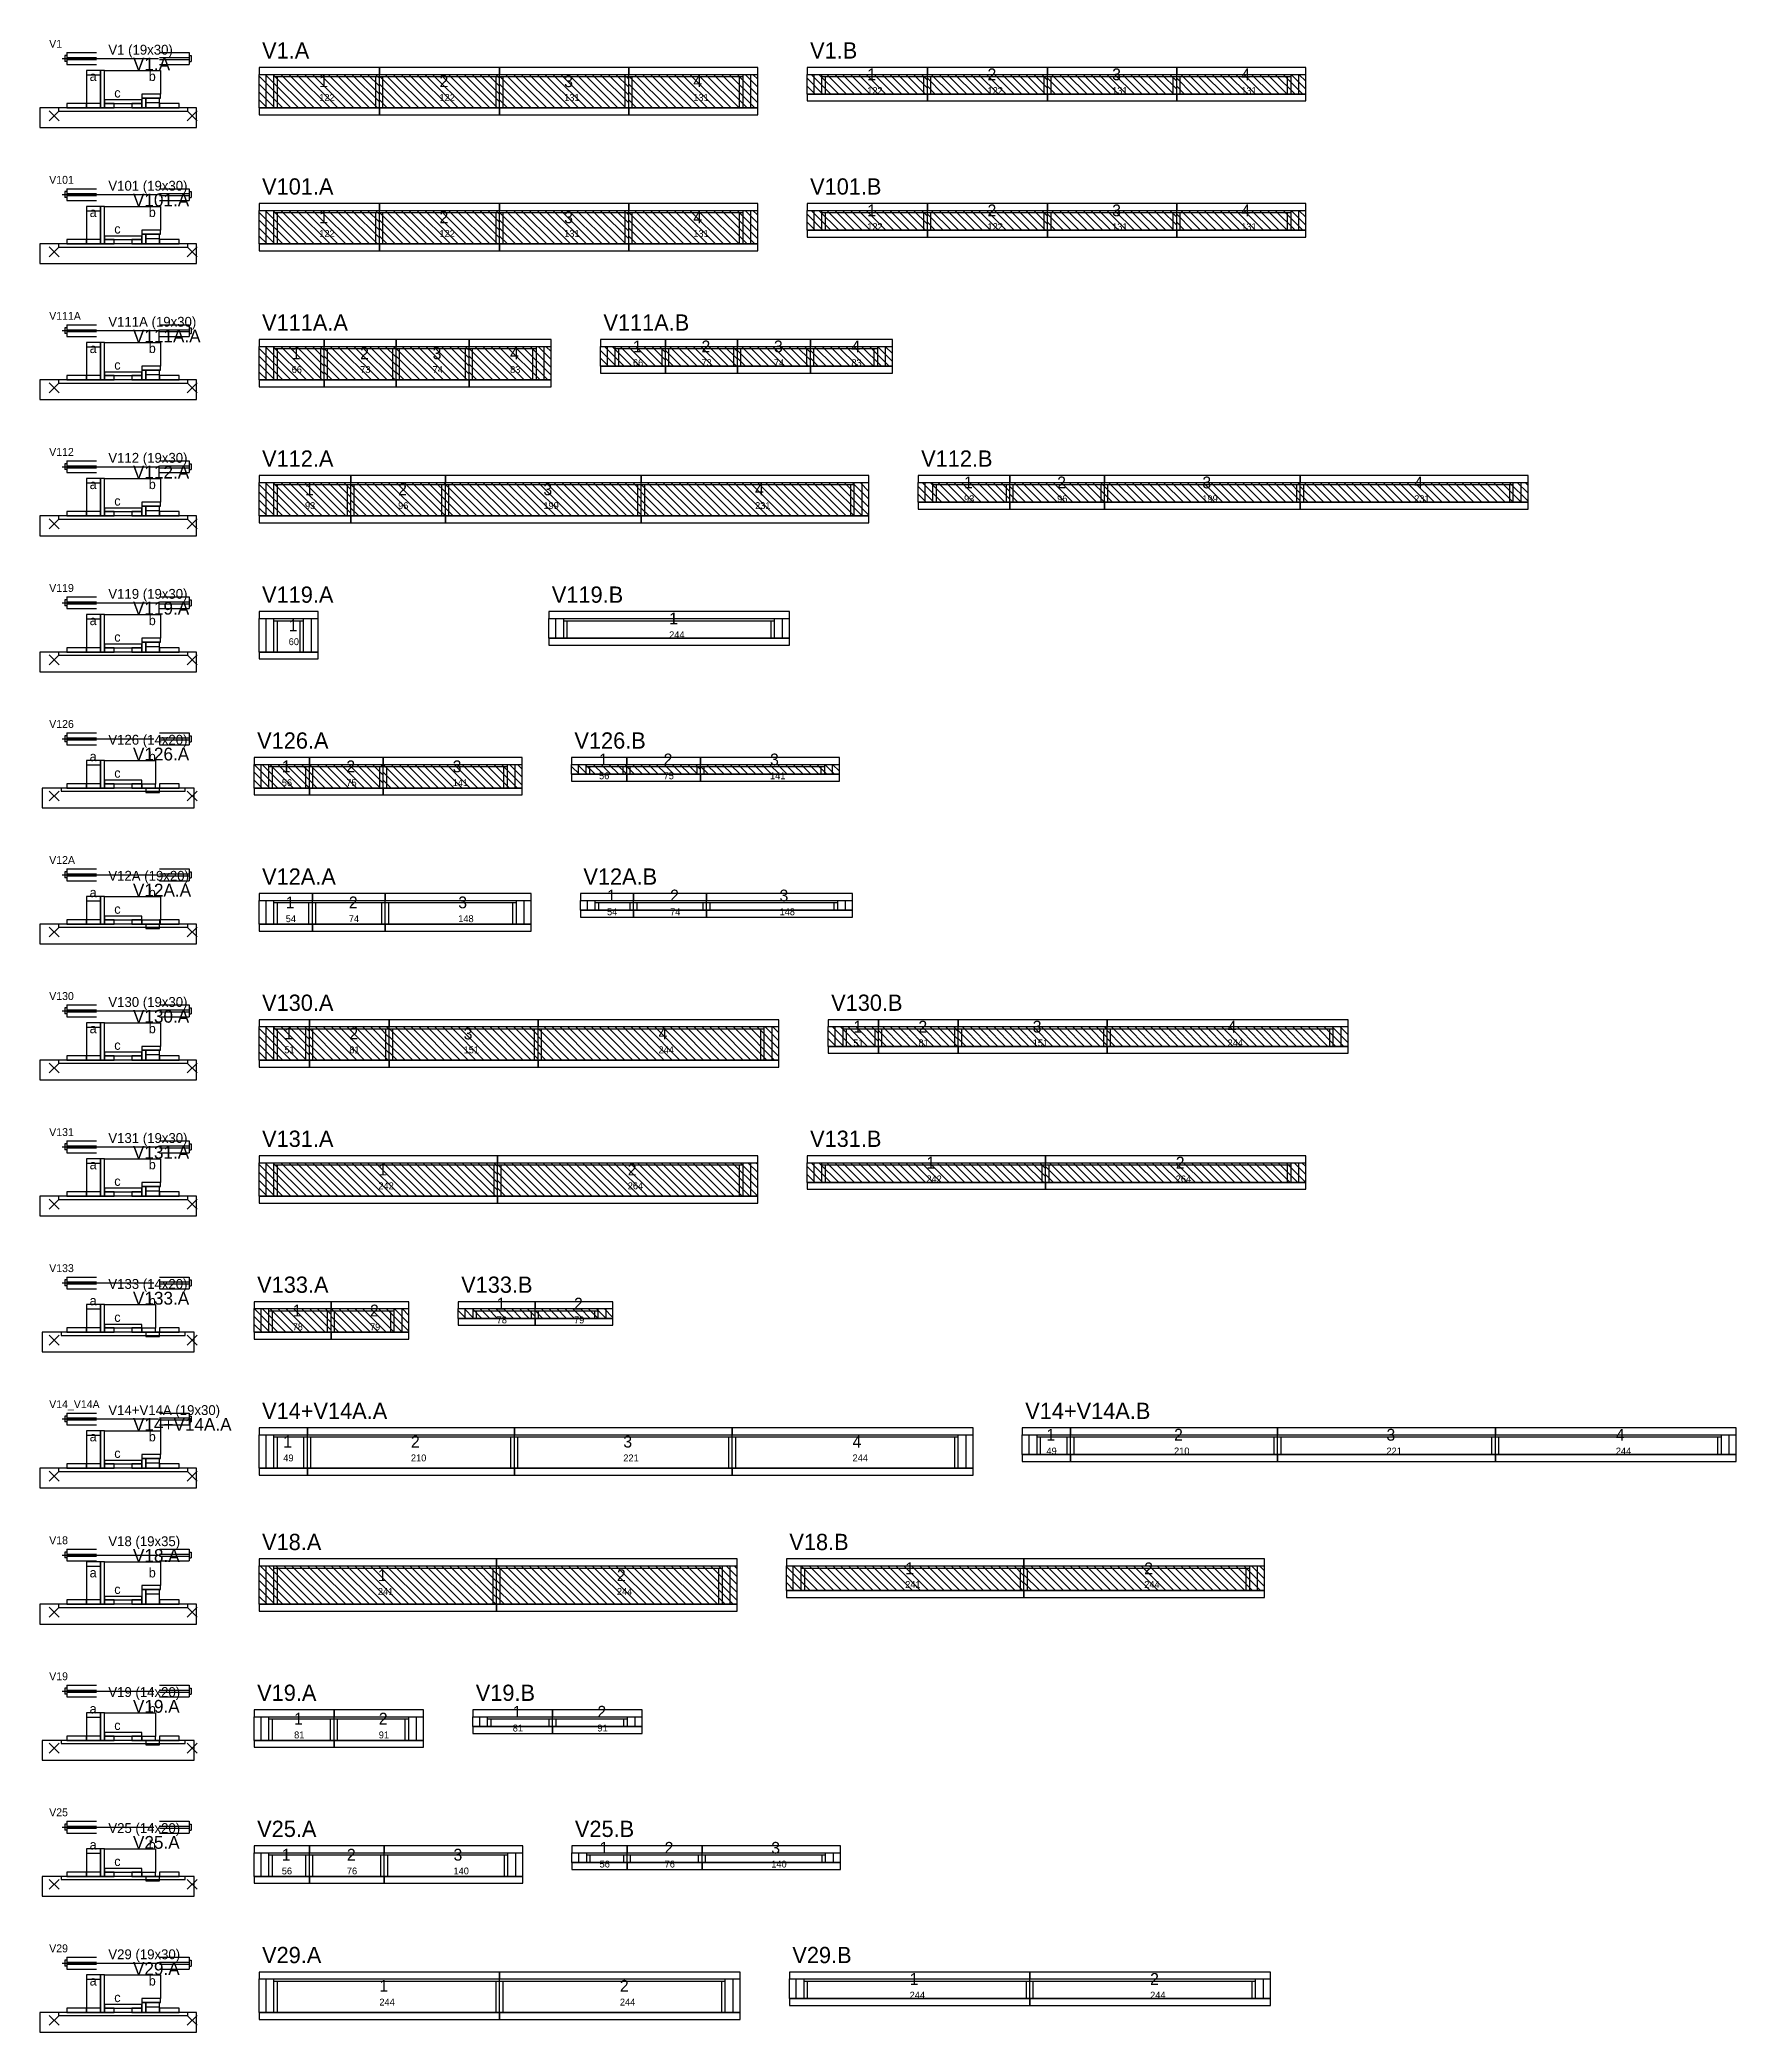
# Model space of a CAD drawing. Header units: metres. Extents: x -10 to 74425, y -2037 to 26.
# Drawn here: x -10 to 1712, y -2008 to 13 of the extents above; entities that cross this region are included whole.
import ezdxf

# ---------------------------------------------------------------- set-up
doc = ezdxf.new("R2010")
doc.units = ezdxf.units.M
doc.layers.add('LABELS', color=3, linetype='Continuous')
doc.layers.add('VIGAS', color=7, linetype='Continuous')

msp = doc.modelspace()

# ---------------------------------------------------------------- texts
at = {"layer": 'LABELS'}
for s, p in [('V1', (0, 5)), ('V101', (0, -133)), ('V111A', (0, -271)), ('V112', (0, -409)), ('V119', (0, -547)), ('V126', (0, -685)), ('V12A', (0, -823)), ('V130', (0, -961)), ('V131', (0, -1099)), ('V133', (0, -1237)), ('V14_V14A', (0, -1375)), ('V18', (0, -1513)), ('V19', (0, -1651)), ('V25', (0, -1789)), ('V29', (0, -1927))]:
    msp.add_text(s, height=8, dxfattribs=at).set_placement(p)
at = {"layer": 'VIGAS'}
for s, height, p in [('V1 (19x30)', 10, (60, -2)), ('V1.A', 16.5, (216, -6)), ('V1.B', 16.5, (772, -6)), ('V1.A', 13, (85, -18)), ('b', 9.6, (101, -28.7)), ('1', 12, (830, -28)), ('2', 12, (952, -28)), ('3', 12, (1078.5, -28)), ('4', 12, (1209.5, -28)), ('a', 9.6, (41, -28.7)), ('c', 9.6, (66, -45.5)), ('1', 12, (274, -35)), ('2', 12, (396, -35)), ('3', 12, (522.5, -35)), ('4', 12, (653.5, -35)), ('122', 7, (830, -42)), ('122', 7, (952, -42)), ('131', 7, (1078.5, -42)), ('131', 7, (1209.5, -42)), ('122', 7, (274, -49)), ('122', 7, (396, -49)), ('131', 7, (522.5, -49)), ('131', 7, (653.5, -49)), ('V101 (19x30)', 10, (60, -140)), ('V101.A', 16.5, (216, -144)), ('V101.B', 16.5, (772, -144)), ('a', 9.6, (41, -166.7)), ('V101.A', 13, (85, -156)), ('b', 9.6, (101, -166.7)), ('1', 12, (274, -173)), ('2', 12, (396, -173)), ('3', 12, (522.5, -173)), ('4', 12, (653.5, -173)), ('1', 12, (830, -166)), ('2', 12, (952, -166)), ('3', 12, (1078.5, -166)), ('4', 12, (1209.5, -166)), ('c', 9.6, (66, -183.5)), ('122', 7, (274, -187)), ('122', 7, (396, -187)), ('131', 7, (522.5, -187)), ('131', 7, (653.5, -187)), ('122', 7, (830, -180)), ('122', 7, (952, -180)), ('131', 7, (1078.5, -180)), ('131', 7, (1209.5, -180)), ('V111A (19x30)', 10, (60, -278)), ('V111A.A', 13, (85, -294)), ('V111A.A', 16.5, (216, -282)), ('V111A.B', 16.5, (562.3, -282)), ('a', 9.6, (41, -304.7)), ('b', 9.6, (101, -304.7)), ('1', 12, (246, -311)), ('2', 12, (315.5, -311)), ('3', 12, (389, -311)), ('4', 12, (467.6, -311)), ('1', 12, (592.3, -304)), ('2', 12, (661.8, -304)), ('3', 12, (735.3, -304)), ('4', 12, (813.9, -304)), ('c', 9.6, (66, -321.5)), ('66', 7, (246, -325)), ('73', 7, (315.5, -325)), ('74', 7, (389, -325)), ('83', 7, (467.6, -325)), ('66', 7, (592.3, -318)), ('73', 7, (661.8, -318)), ('74', 7, (735.3, -318)), ('83', 7, (813.9, -318)), ('V112.A', 16.5, (216, -420)), ('V112.B', 16.5, (884.7, -420)), ('V112 (19x30)', 10, (60, -416)), ('V112.A', 13, (85, -432)), ('a', 9.6, (41, -442.7)), ('b', 9.6, (101, -442.7)), ('1', 12, (259.5, -449)), ('2', 12, (354, -449)), ('3', 12, (501.4, -449)), ('4', 12, (716.2, -449)), ('1', 12, (928.2, -442)), ('2', 12, (1022.7, -442)), ('3', 12, (1170, -442)), ('4', 12, (1384.9, -442)), ('c', 9.6, (66, -459.5)), ('93', 7, (259.5, -463)), ('96', 7, (354, -463)), ('199', 7, (501.4, -463)), ('231', 7, (716.2, -463)), ('93', 7, (928.2, -456)), ('96', 7, (1022.7, -456)), ('199', 7, (1170, -456)), ('231', 7, (1384.9, -456)), ('V119 (19x30)', 10, (60, -554)), ('V119.A', 16.5, (216, -558)), ('V119.B', 16.5, (510, -558)), ('V119.A', 13, (85, -570)), ('a', 9.6, (41, -580.7)), ('b', 9.6, (101, -580.7)), ('1', 12, (243, -587)), ('1', 12, (629, -580)), ('c', 9.6, (66, -597.5)), ('60', 7, (243, -601)), ('244', 7, (629, -594)), ('V126 (14x20)', 10, (60, -702)), ('V126.A', 13, (85, -718)), ('V126.A', 16.5, (211, -706)), ('V126.B', 16.5, (532.9, -706)), ('a', 9.6, (41, -718.7)), ('b', 9.6, (101, -718.7)), ('1', 12, (236, -730)), ('2', 12, (301.5, -730)), ('3', 12, (409.4, -730)), ('1', 12, (557.9, -723)), ('2', 12, (623.4, -723)), ('3', 12, (731.4, -723)), ('c', 9.6, (66, -735.5)), ('56', 7, (236, -744)), ('75', 7, (301.5, -744)), ('141', 7, (409.4, -744)), ('56', 7, (557.9, -737)), ('75', 7, (623.4, -737)), ('141', 7, (731.4, -737)), ('V12A.A', 16.5, (216, -844)), ('V12A.B', 16.5, (542, -844)), ('V12A (19x20)', 10, (60, -840)), ('V12A.A', 13, (85, -856)), ('b', 9.6, (101, -856.7)), ('a', 9.6, (41, -856.7)), ('c', 9.6, (66, -873.5)), ('1', 12, (240, -868)), ('2', 12, (304, -868)), ('3', 12, (415, -868)), ('54', 7, (566, -875)), ('1', 12, (566, -861)), ('74', 7, (630, -875)), ('2', 12, (630, -861)), ('3', 12, (741, -861)), ('148', 7, (741, -875)), ('54', 7, (240, -882)), ('74', 7, (304, -882)), ('148', 7, (415, -882)), ('V130 (19x30)', 10, (60, -968)), ('V130.A', 16.5, (216, -972)), ('V130.B', 16.5, (793.4, -972)), ('a', 9.6, (41, -994.7)), ('V130.A', 13, (85, -984)), ('b', 9.6, (101, -994.7)), ('1', 12, (238.5, -1001)), ('2', 12, (304.5, -1001)), ('3', 12, (420.5, -1001)), ('4', 12, (618.2, -1001)), ('1', 12, (815.9, -994)), ('2', 12, (881.9, -994)), ('3', 12, (997.9, -994)), ('4', 12, (1195.6, -994)), ('c', 9.6, (66, -1011.5)), ('51', 7, (238.5, -1015)), ('81', 7, (304.5, -1015)), ('151', 7, (420.5, -1015)), ('244', 7, (618.2, -1015)), ('51', 7, (815.9, -1008)), ('81', 7, (881.9, -1008)), ('151', 7, (997.9, -1008)), ('244', 7, (1195.6, -1008)), ('V131 (19x30)', 10, (60, -1106)), ('V131.A', 13, (85, -1122)), ('V131.A', 16.5, (216, -1110)), ('V131.B', 16.5, (772, -1110)), ('a', 9.6, (41, -1132.7)), ('b', 9.6, (101, -1132.7)), ('1', 12, (334, -1139)), ('2', 12, (587, -1139)), ('1', 12, (890, -1132)), ('2', 12, (1143, -1132)), ('c', 9.6, (66, -1149.5)), ('242', 7, (334, -1153)), ('264', 7, (587, -1153)), ('242', 7, (890, -1146)), ('264', 7, (1143, -1146)), ('V133 (14x20)', 10, (60, -1254)), ('V133.A', 16.5, (211, -1258)), ('V133.B', 16.5, (418, -1258)), ('a', 9.6, (41, -1270.7)), ('V133.A', 13, (85, -1270)), ('b', 9.6, (101, -1270.7)), ('1', 12, (247, -1282)), ('2', 12, (325.5, -1282)), ('1', 12, (454, -1275)), ('2', 12, (532.5, -1275)), ('c', 9.6, (66, -1287.5)), ('78', 7, (247, -1296)), ('79', 7, (325.5, -1296)), ('78', 7, (454, -1289)), ('79', 7, (532.5, -1289)), ('V14+V14A (19x30)', 10, (60, -1382)), ('V14+V14A.A', 16.5, (216, -1386)), ('V14+V14A.B', 16.5, (990.3, -1386)), ('V14+V14A.A', 13, (85, -1398)), ('a', 9.6, (41, -1408.7)), ('b', 9.6, (101, -1408.7)), ('1', 12, (237.5, -1415)), ('2', 12, (367, -1415)), ('3', 12, (582.5, -1415)), ('4', 12, (815.1, -1415)), ('1', 12, (1011.8, -1408)), ('2', 12, (1141.3, -1408)), ('3', 12, (1356.8, -1408)), ('4', 12, (1589.5, -1408)), ('c', 9.6, (66, -1425.5)), ('49', 7, (237.5, -1429)), ('210', 7, (367, -1429)), ('221', 7, (582.5, -1429)), ('244', 7, (815.1, -1429)), ('49', 7, (1011.8, -1422)), ('210', 7, (1141.3, -1422)), ('221', 7, (1356.8, -1422)), ('244', 7, (1589.5, -1422)), ('V18 (19x35)', 10, (60, -1515)), ('V18.A', 16.5, (216, -1519)), ('V18.B', 16.5, (751, -1519)), ('V18.A', 13, (85, -1531)), ('1', 12, (868.5, -1543.5)), ('2', 12, (1111, -1543.5)), ('a', 9.6, (41, -1546.7)), ('c', 9.6, (66, -1563.5)), ('b', 9.6, (101, -1546.7)), ('1', 12, (333.5, -1550.5)), ('2', 12, (576, -1550.5)), ('241', 7, (868.5, -1557.5)), ('244', 7, (1111, -1557.5)), ('241', 7, (333.5, -1564.5)), ('244', 7, (576, -1564.5)), ('V19.A', 16.5, (211, -1672)), ('V19.B', 16.5, (432.8, -1672)), ('a', 9.6, (41, -1684.7)), ('V19 (14x20)', 10, (60, -1668)), ('V19.A', 13, (85, -1684)), ('b', 9.6, (101, -1684.7)), ('1', 12, (470.3, -1689)), ('2', 12, (556.2, -1689)), ('c', 9.6, (66, -1701.5)), ('1', 12, (248.5, -1696)), ('2', 12, (334.4, -1696)), ('81', 7, (470.3, -1703)), ('91', 7, (556.2, -1703)), ('81', 7, (248.5, -1710)), ('91', 7, (334.4, -1710)), ('V25 (14x20)', 10, (60, -1806)), ('V25.A', 16.5, (211, -1810)), ('V25.B', 16.5, (533.4, -1810)), ('a', 9.6, (41, -1822.7)), ('V25.A', 13, (85, -1822)), ('b', 9.6, (101, -1822.7)), ('1', 12, (558.4, -1827)), ('2', 12, (624.4, -1827)), ('3', 12, (732.6, -1827)), ('c', 9.6, (66, -1839.5)), ('1', 12, (236, -1834)), ('2', 12, (302, -1834)), ('3', 12, (410.2, -1834)), ('56', 7, (558.4, -1841)), ('76', 7, (624.4, -1841)), ('140', 7, (732.6, -1841)), ('56', 7, (236, -1848)), ('76', 7, (302, -1848)), ('140', 7, (410.2, -1848)), ('V29 (19x30)', 10, (60, -1934)), ('V29.A', 13, (85, -1950)), ('V29.A', 16.5, (216, -1938)), ('V29.B', 16.5, (754, -1938)), ('a', 9.6, (41, -1960.7)), ('b', 9.6, (101, -1960.7)), ('1', 12, (335, -1967)), ('2', 12, (579, -1967)), ('1', 12, (873, -1960)), ('2', 12, (1117, -1960)), ('c', 9.6, (66, -1977.5)), ('244', 7, (335, -1981)), ('244', 7, (579, -1981)), ('244', 7, (873, -1974)), ('244', 7, (1117, -1974))]:
    msp.add_text(s, height=height, dxfattribs=at).set_placement(p)

# ---------------------------------------------------------------- linework, layer by layer
at = {"layer": 'VIGAS'}
for p, q in [((18, 0), (48, 0)), ((18, 0), (18, -12)), ((112, 0), (142, 0)), ((142, 0), (142, -12)), ((13, -6), (111, -6)), ((16, -3), (16, -9)), ((18, -3), (16, -3)), ((18, -9), (16, -9)), ((18, -5), (48, -5)), ((18, -7), (48, -7)), ((18, -12), (48, -12)), ((112, -5), (142, -5)), ((112, -7), (142, -7)), ((112, -12), (142, -12)), ((142, -3), (144, -3)), ((142, -9), (144, -9)), ((144, -3), (144, -9)), ((213, -22), (335, -22)), ((213, -56), (213, -22)), ((245, -56), (213, -24)), ((237, -56), (213, -32)), ((229, -56), (213, -40)), ((253, -56), (219, -22)), ((220, -56), (220, -22)), ((261, -56), (227, -22)), ((228, -56), (228, -22)), ((228, -24.2), (335, -24.2)), ((231.5, -56), (231.5, -24.2)), ((269, -56), (235, -22)), ((277, -56), (243, -22)), ((285, -56), (251, -22)), ((293, -56), (259, -22)), ((301, -56), (267, -22)), ((309, -56), (275, -22)), ((317, -56), (283, -22)), ((325, -56), (291, -22)), ((333, -56), (299, -22)), ((335, -50), (307, -22)), ((335, -42), (315, -22)), ((335, -34), (323, -22)), ((335, -26), (331, -22)), ((331.5, -56), (331.5, -24.2)), ((335, -56), (335, -22)), ((335, -56), (335, -22)), ((335, -22), (457, -22)), ((335, -56), (335, -22)), ((335, -56), (335, -22)), ((335, -56), (335, -22)), ((367, -56), (335, -24)), ((335, -24.2), (457, -24.2)), ((359, -56), (335, -32)), ((351, -56), (335, -40)), ((338.5, -56), (338.5, -24.2)), ((375, -56), (341, -22)), ((383, -56), (349, -22)), ((391, -56), (357, -22)), ((399, -56), (365, -22)), ((407, -56), (373, -22)), ((415, -56), (381, -22)), ((423, -56), (389, -22)), ((431, -56), (397, -22)), ((439, -56), (405, -22)), ((447, -56), (413, -22)), ((455, -56), (421, -22)), ((457, -50), (429, -22)), ((457, -42), (437, -22)), ((457, -34), (445, -22)), ((457, -26), (453, -22)), ((453.5, -56), (453.5, -24.2)), ((457, -56), (457, -22)), ((457, -56), (457, -22)), ((457, -22), (588, -22)), ((457, -56), (457, -22)), ((457, -56), (457, -22)), ((457, -56), (457, -22)), ((489, -56), (457, -24)), ((457, -24.2), (588, -24.2)), ((481, -56), (457, -32)), ((473, -56), (457, -40)), ((460.5, -56), (460.5, -24.2)), ((497, -56), (463, -22)), ((505, -56), (471, -22)), ((513, -56), (479, -22)), ((521, -56), (487, -22)), ((529, -56), (495, -22)), ((537, -56), (503, -22)), ((545, -56), (511, -22)), ((553, -56), (519, -22)), ((561, -56), (527, -22)), ((569, -56), (535, -22)), ((577, -56), (543, -22)), ((585, -56), (551, -22)), ((588, -51), (559, -22)), ((588, -43), (567, -22)), ((588, -35), (575, -22)), ((588, -27), (583, -22)), ((584.5, -56), (584.5, -24.2)), ((588, -56), (588, -22)), ((588, -56), (588, -22)), ((588, -22), (719, -22)), ((588, -56), (588, -22)), ((588, -56), (588, -22)), ((588, -56), (588, -22)), ((620, -56), (588, -24)), ((588, -24.2), (704, -24.2)), ((612, -56), (588, -32)), ((604, -56), (588, -40)), ((591.5, -56), (591.5, -24.2)), ((628, -56), (594, -22)), ((636, -56), (602, -22)), ((644, -56), (610, -22)), ((652, -56), (618, -22)), ((660, -56), (626, -22)), ((668, -56), (634, -22)), ((676, -56), (642, -22)), ((684, -56), (650, -22)), ((692, -56), (658, -22)), ((700, -56), (666, -22)), ((708, -56), (674, -22)), ((716, -56), (682, -22)), ((719, -51), (690, -22)), ((719, -43), (698, -22)), ((700.5, -56), (700.5, -24.2)), ((704, -56), (704, -22)), ((719, -35), (706, -22)), ((712, -56), (712, -22)), ((719, -27), (714, -22)), ((719, -56), (719, -22)), ((769, -22), (891, -22)), ((769, -42), (769, -22)), ((785, -42), (769, -26)), ((777, -42), (769, -34)), ((793, -42), (773, -22)), ((776, -42), (776, -22)), ((801, -42), (781, -22)), ((784, -42), (784, -22)), ((784, -24.2), (891, -24.2)), ((787.5, -42), (787.5, -24.2)), ((809, -42), (789, -22)), ((817, -42), (797, -22)), ((825, -42), (805, -22)), ((833, -42), (813, -22)), ((841, -42), (821, -22)), ((849, -42), (829, -22)), ((857, -42), (837, -22)), ((865, -42), (845, -22)), ((873, -42), (853, -22)), ((881, -42), (861, -22)), ((889, -42), (869, -22)), ((891, -36), (877, -22)), ((891, -28), (885, -22)), ((887.5, -42), (887.5, -24.2)), ((891, -42), (891, -22)), ((891, -42), (891, -22)), ((891, -22), (1013, -22)), ((891, -42), (891, -22)), ((891, -42), (891, -22)), ((891, -42), (891, -22)), ((891, -24.2), (1013, -24.2)), ((907, -42), (891, -26)), ((899, -42), (891, -34)), ((894.5, -42), (894.5, -24.2)), ((915, -42), (895, -22)), ((923, -42), (903, -22)), ((931, -42), (911, -22)), ((939, -42), (919, -22)), ((947, -42), (927, -22)), ((955, -42), (935, -22)), ((963, -42), (943, -22)), ((971, -42), (951, -22)), ((979, -42), (959, -22)), ((987, -42), (967, -22)), ((995, -42), (975, -22)), ((1003, -42), (983, -22)), ((1011, -42), (991, -22)), ((1013, -36), (999, -22)), ((1013, -28), (1007, -22)), ((1009.5, -42), (1009.5, -24.2)), ((1013, -42), (1013, -22)), ((1013, -42), (1013, -22)), ((1013, -22), (1144, -22)), ((1013, -42), (1013, -22)), ((1013, -42), (1013, -22)), ((1013, -42), (1013, -22)), ((1013, -24.2), (1144, -24.2)), ((1029, -42), (1013, -26)), ((1021, -42), (1013, -34)), ((1016.5, -42), (1016.5, -24.2)), ((1037, -42), (1017, -22)), ((1045, -42), (1025, -22)), ((1053, -42), (1033, -22)), ((1061, -42), (1041, -22)), ((1069, -42), (1049, -22)), ((1077, -42), (1057, -22)), ((1085, -42), (1065, -22)), ((1093, -42), (1073, -22)), ((1101, -42), (1081, -22)), ((1109, -42), (1089, -22)), ((1117, -42), (1097, -22)), ((1125, -42), (1105, -22)), ((1133, -42), (1113, -22)), ((1141, -42), (1121, -22)), ((1144, -37), (1129, -22)), ((1144, -29), (1137, -22)), ((1140.5, -42), (1140.5, -24.2)), ((1144, -42), (1144, -22)), ((1144, -42), (1144, -22)), ((1144, -22), (1275, -22)), ((1144, -42), (1144, -22)), ((1144, -42), (1144, -22)), ((1144, -42), (1144, -22)), ((1144, -24.2), (1260, -24.2)), ((1160, -42), (1144, -26)), ((1152, -42), (1144, -34)), ((1147.5, -42), (1147.5, -24.2)), ((1168, -42), (1148, -22)), ((1176, -42), (1156, -22)), ((1184, -42), (1164, -22)), ((1192, -42), (1172, -22)), ((1200, -42), (1180, -22)), ((1208, -42), (1188, -22)), ((1216, -42), (1196, -22)), ((1224, -42), (1204, -22)), ((1232, -42), (1212, -22)), ((1240, -42), (1220, -22)), ((1248, -42), (1228, -22)), ((1256, -42), (1236, -22)), ((1264, -42), (1244, -22)), ((1272, -42), (1252, -22)), ((1256.5, -42), (1256.5, -24.2)), ((1260, -42), (1260, -22)), ((1275, -37), (1260, -22)), ((1268, -42), (1268, -22)), ((1275, -29), (1268, -22)), ((1275, -42), (1275, -22)), ((0, -69), (10, -59)), ((0, -59), (10, -69)), ((140, -69), (150, -59)), ((140, -59), (150, -69)), ((221, -56), (213, -48)), ((213, -56), (335, -56)), ((213, -56), (213, -56)), ((228, -56), (231.5, -56)), ((331.5, -56), (335, -56)), ((343, -56), (335, -48)), ((335, -56), (457, -56)), ((335, -56), (338.5, -56)), ((335, -56), (335, -56)), ((453.5, -56), (457, -56)), ((465, -56), (457, -48)), ((457, -56), (588, -56)), ((457, -56), (460.5, -56)), ((457, -56), (457, -56)), ((584.5, -56), (588, -56)), ((596, -56), (588, -48)), ((588, -56), (719, -56)), ((588, -56), (591.5, -56)), ((588, -56), (588, -56)), ((700.5, -56), (704, -56)), ((769, -42), (891, -42)), ((769, -42), (769, -42)), ((784, -42), (787.5, -42)), ((887.5, -42), (891, -42)), ((891, -42), (1013, -42)), ((891, -42), (894.5, -42)), ((891, -42), (891, -42)), ((1009.5, -42), (1013, -42)), ((1013, -42), (1144, -42)), ((1013, -42), (1016.5, -42)), ((1013, -42), (1013, -42)), ((1140.5, -42), (1144, -42)), ((1144, -42), (1275, -42)), ((1144, -42), (1147.5, -42)), ((1144, -42), (1144, -42)), ((1256.5, -42), (1260, -42)), ((16, -141), (16, -147)), ((18, -141), (16, -141)), ((18, -138), (48, -138)), ((18, -138), (18, -150)), ((112, -138), (142, -138)), ((142, -138), (142, -150)), ((142, -141), (144, -141)), ((144, -141), (144, -147)), ((13, -144), (111, -144)), ((18, -147), (16, -147)), ((18, -143), (48, -143)), ((18, -145), (48, -145)), ((18, -150), (48, -150)), ((112, -143), (142, -143)), ((112, -145), (142, -145)), ((112, -150), (142, -150)), ((142, -147), (144, -147)), ((213, -160), (335, -160)), ((213, -194), (213, -160)), ((253, -194), (219, -160)), ((220, -194), (220, -160)), ((261, -194), (227, -160)), ((228, -194), (228, -160)), ((269, -194), (235, -160)), ((277, -194), (243, -160)), ((285, -194), (251, -160)), ((293, -194), (259, -160)), ((301, -194), (267, -160)), ((309, -194), (275, -160)), ((317, -194), (283, -160)), ((325, -194), (291, -160)), ((333, -194), (299, -160)), ((335, -188), (307, -160)), ((335, -180), (315, -160)), ((335, -172), (323, -160)), ((335, -164), (331, -160)), ((335, -194), (335, -160)), ((335, -194), (335, -160)), ((335, -160), (457, -160)), ((335, -194), (335, -160)), ((335, -194), (335, -160)), ((335, -194), (335, -160)), ((375, -194), (341, -160)), ((383, -194), (349, -160)), ((391, -194), (357, -160)), ((399, -194), (365, -160)), ((407, -194), (373, -160)), ((415, -194), (381, -160)), ((423, -194), (389, -160)), ((431, -194), (397, -160)), ((439, -194), (405, -160)), ((447, -194), (413, -160)), ((455, -194), (421, -160)), ((457, -188), (429, -160)), ((457, -180), (437, -160)), ((457, -172), (445, -160)), ((457, -164), (453, -160)), ((457, -194), (457, -160)), ((457, -194), (457, -160)), ((457, -160), (588, -160)), ((457, -194), (457, -160)), ((457, -194), (457, -160)), ((457, -194), (457, -160)), ((497, -194), (463, -160)), ((505, -194), (471, -160)), ((513, -194), (479, -160)), ((521, -194), (487, -160)), ((529, -194), (495, -160)), ((537, -194), (503, -160)), ((545, -194), (511, -160)), ((553, -194), (519, -160)), ((561, -194), (527, -160)), ((569, -194), (535, -160)), ((577, -194), (543, -160)), ((585, -194), (551, -160)), ((588, -189), (559, -160)), ((588, -181), (567, -160)), ((588, -173), (575, -160)), ((588, -165), (583, -160)), ((588, -194), (588, -160)), ((588, -194), (588, -160)), ((588, -160), (719, -160)), ((588, -194), (588, -160)), ((588, -194), (588, -160)), ((588, -194), (588, -160)), ((628, -194), (594, -160)), ((636, -194), (602, -160)), ((644, -194), (610, -160)), ((652, -194), (618, -160)), ((660, -194), (626, -160)), ((668, -194), (634, -160)), ((676, -194), (642, -160)), ((684, -194), (650, -160)), ((692, -194), (658, -160)), ((700, -194), (666, -160)), ((708, -194), (674, -160)), ((716, -194), (682, -160)), ((719, -189), (690, -160)), ((719, -181), (698, -160)), ((704, -194), (704, -160)), ((719, -173), (706, -160)), ((712, -194), (712, -160)), ((719, -165), (714, -160)), ((719, -194), (719, -160)), ((769, -160), (891, -160)), ((769, -180), (769, -160)), ((793, -180), (773, -160)), ((776, -180), (776, -160)), ((801, -180), (781, -160)), ((784, -180), (784, -160)), ((809, -180), (789, -160)), ((817, -180), (797, -160)), ((825, -180), (805, -160)), ((833, -180), (813, -160)), ((841, -180), (821, -160)), ((849, -180), (829, -160)), ((857, -180), (837, -160)), ((865, -180), (845, -160)), ((873, -180), (853, -160)), ((881, -180), (861, -160)), ((889, -180), (869, -160)), ((891, -174), (877, -160)), ((891, -166), (885, -160)), ((891, -180), (891, -160)), ((891, -180), (891, -160)), ((891, -160), (1013, -160)), ((891, -180), (891, -160)), ((891, -180), (891, -160)), ((891, -180), (891, -160)), ((915, -180), (895, -160)), ((923, -180), (903, -160)), ((931, -180), (911, -160)), ((939, -180), (919, -160)), ((947, -180), (927, -160)), ((955, -180), (935, -160)), ((963, -180), (943, -160)), ((971, -180), (951, -160)), ((979, -180), (959, -160)), ((987, -180), (967, -160)), ((995, -180), (975, -160)), ((1003, -180), (983, -160)), ((1011, -180), (991, -160)), ((1013, -174), (999, -160)), ((1013, -166), (1007, -160)), ((1013, -180), (1013, -160)), ((1013, -180), (1013, -160)), ((1013, -160), (1144, -160)), ((1013, -180), (1013, -160)), ((1013, -180), (1013, -160)), ((1013, -180), (1013, -160)), ((1037, -180), (1017, -160)), ((1045, -180), (1025, -160)), ((1053, -180), (1033, -160)), ((1061, -180), (1041, -160)), ((1069, -180), (1049, -160)), ((1077, -180), (1057, -160)), ((1085, -180), (1065, -160)), ((1093, -180), (1073, -160)), ((1101, -180), (1081, -160)), ((1109, -180), (1089, -160)), ((1117, -180), (1097, -160)), ((1125, -180), (1105, -160)), ((1133, -180), (1113, -160)), ((1141, -180), (1121, -160)), ((1144, -175), (1129, -160)), ((1144, -167), (1137, -160)), ((1144, -180), (1144, -160)), ((1144, -180), (1144, -160)), ((1144, -160), (1275, -160)), ((1144, -180), (1144, -160)), ((1144, -180), (1144, -160)), ((1144, -180), (1144, -160)), ((1168, -180), (1148, -160)), ((1176, -180), (1156, -160)), ((1184, -180), (1164, -160)), ((1192, -180), (1172, -160)), ((1200, -180), (1180, -160)), ((1208, -180), (1188, -160)), ((1216, -180), (1196, -160)), ((1224, -180), (1204, -160)), ((1232, -180), (1212, -160)), ((1240, -180), (1220, -160)), ((1248, -180), (1228, -160)), ((1256, -180), (1236, -160)), ((1264, -180), (1244, -160)), ((1272, -180), (1252, -160)), ((1260, -180), (1260, -160)), ((1275, -175), (1260, -160)), ((1268, -180), (1268, -160)), ((1275, -167), (1268, -160)), ((1275, -180), (1275, -160)), ((245, -194), (213, -162)), ((237, -194), (213, -170)), ((229, -194), (213, -178)), ((228, -162.2), (335, -162.2)), ((231.5, -194), (231.5, -162.2)), ((331.5, -194), (331.5, -162.2)), ((367, -194), (335, -162)), ((335, -162.2), (457, -162.2)), ((359, -194), (335, -170)), ((351, -194), (335, -178)), ((338.5, -194), (338.5, -162.2)), ((453.5, -194), (453.5, -162.2)), ((489, -194), (457, -162)), ((457, -162.2), (588, -162.2)), ((481, -194), (457, -170)), ((473, -194), (457, -178)), ((460.5, -194), (460.5, -162.2)), ((584.5, -194), (584.5, -162.2)), ((620, -194), (588, -162)), ((588, -162.2), (704, -162.2)), ((612, -194), (588, -170)), ((604, -194), (588, -178)), ((591.5, -194), (591.5, -162.2)), ((700.5, -194), (700.5, -162.2)), ((785, -180), (769, -164)), ((777, -180), (769, -172)), ((769, -180), (891, -180)), ((769, -180), (769, -180)), ((784, -162.2), (891, -162.2)), ((784, -180), (787.5, -180)), ((787.5, -180), (787.5, -162.2)), ((887.5, -180), (887.5, -162.2)), ((887.5, -180), (891, -180)), ((891, -162.2), (1013, -162.2)), ((907, -180), (891, -164)), ((899, -180), (891, -172)), ((891, -180), (1013, -180)), ((891, -180), (894.5, -180)), ((891, -180), (891, -180)), ((894.5, -180), (894.5, -162.2)), ((1009.5, -180), (1009.5, -162.2)), ((1009.5, -180), (1013, -180)), ((1013, -162.2), (1144, -162.2)), ((1029, -180), (1013, -164)), ((1021, -180), (1013, -172)), ((1013, -180), (1144, -180)), ((1013, -180), (1016.5, -180)), ((1013, -180), (1013, -180)), ((1016.5, -180), (1016.5, -162.2)), ((1140.5, -180), (1140.5, -162.2)), ((1140.5, -180), (1144, -180)), ((1144, -162.2), (1260, -162.2)), ((1160, -180), (1144, -164)), ((1152, -180), (1144, -172)), ((1144, -180), (1275, -180)), ((1144, -180), (1147.5, -180)), ((1144, -180), (1144, -180)), ((1147.5, -180), (1147.5, -162.2)), ((1256.5, -180), (1256.5, -162.2)), ((1256.5, -180), (1260, -180)), ((0, -207), (10, -197)), ((0, -197), (10, -207)), ((140, -207), (150, -197)), ((140, -197), (150, -207)), ((221, -194), (213, -186)), ((213, -194), (335, -194)), ((213, -194), (213, -194)), ((228, -194), (231.5, -194)), ((331.5, -194), (335, -194)), ((343, -194), (335, -186)), ((335, -194), (457, -194)), ((335, -194), (338.5, -194)), ((335, -194), (335, -194)), ((453.5, -194), (457, -194)), ((465, -194), (457, -186)), ((457, -194), (588, -194)), ((457, -194), (460.5, -194)), ((457, -194), (457, -194)), ((584.5, -194), (588, -194)), ((596, -194), (588, -186)), ((588, -194), (719, -194)), ((588, -194), (591.5, -194)), ((588, -194), (588, -194)), ((700.5, -194), (704, -194)), ((13, -282), (111, -282)), ((16, -279), (16, -285)), ((18, -279), (16, -279)), ((18, -276), (48, -276)), ((18, -276), (18, -288)), ((18, -281), (48, -281)), ((112, -276), (142, -276)), ((112, -281), (142, -281)), ((142, -276), (142, -288)), ((142, -279), (144, -279)), ((144, -279), (144, -285)), ((18, -285), (16, -285)), ((18, -283), (48, -283)), ((18, -288), (48, -288)), ((112, -283), (142, -283)), ((112, -288), (142, -288)), ((142, -285), (144, -285)), ((213, -298), (279, -298)), ((213, -332), (213, -298)), ((245, -332), (213, -300)), ((253, -332), (219, -298)), ((220, -332), (220, -298)), ((261, -332), (227, -298)), ((228, -332), (228, -298)), ((228, -300.2), (279, -300.2)), ((231.5, -332), (231.5, -300.2)), ((269, -332), (235, -298)), ((277, -332), (243, -298)), ((279, -326), (251, -298)), ((279, -318), (259, -298)), ((279, -310), (267, -298)), ((279, -302), (275, -298)), ((275.5, -332), (275.5, -300.2)), ((279, -332), (279, -298)), ((279, -332), (279, -298)), ((279, -298), (352, -298)), ((279, -332), (279, -298)), ((279, -332), (279, -298)), ((279, -332), (279, -298)), ((311, -332), (279, -300)), ((279, -300.2), (352, -300.2)), ((282.5, -332), (282.5, -300.2)), ((319, -332), (285, -298)), ((327, -332), (293, -298)), ((335, -332), (301, -298)), ((343, -332), (309, -298)), ((351, -332), (317, -298)), ((352, -325), (325, -298)), ((352, -317), (333, -298)), ((352, -309), (341, -298)), ((348.5, -332), (348.5, -300.2)), ((352, -301), (349, -298)), ((352, -332), (352, -298)), ((352, -332), (352, -298)), ((352, -298), (426, -298)), ((352, -332), (352, -298)), ((352, -332), (352, -298)), ((352, -332), (352, -298)), ((384, -332), (352, -300)), ((352, -300.2), (426, -300.2)), ((355.5, -332), (355.5, -300.2)), ((392, -332), (358, -298)), ((400, -332), (366, -298)), ((408, -332), (374, -298)), ((416, -332), (382, -298)), ((424, -332), (390, -298)), ((426, -326), (398, -298)), ((426, -318), (406, -298)), ((426, -310), (414, -298)), ((426, -302), (422, -298)), ((422.5, -332), (422.5, -300.2)), ((426, -332), (426, -298)), ((426, -332), (426, -298)), ((426, -298), (509.3, -298)), ((426, -332), (426, -298)), ((426, -332), (426, -298)), ((426, -332), (426, -298)), ((458, -332), (426, -300)), ((426, -300.2), (494.3, -300.2)), ((429.5, -332), (429.5, -300.2)), ((466, -332), (432, -298)), ((474, -332), (440, -298)), ((482, -332), (448, -298)), ((490, -332), (456, -298)), ((498, -332), (464, -298)), ((506, -332), (472, -298)), ((509.3, -327.3), (480, -298)), ((509.3, -319.3), (488, -298)), ((490.8, -332), (490.8, -300.2)), ((494.3, -332), (494.3, -298)), ((509.3, -311.3), (496, -298)), ((502.3, -332), (502.3, -298)), ((509.3, -303.3), (504, -298)), ((509.3, -332), (509.3, -298)), ((559.3, -298), (625.3, -298)), ((559.3, -318), (559.3, -298)), ((575.3, -318), (559.3, -302)), ((583.3, -318), (563.3, -298)), ((566.3, -318), (566.3, -298)), ((591.3, -318), (571.3, -298)), ((574.3, -318), (574.3, -298)), ((574.3, -300.2), (625.3, -300.2)), ((577.8, -318), (577.8, -300.2)), ((599.3, -318), (579.3, -298)), ((607.3, -318), (587.3, -298)), ((615.3, -318), (595.3, -298)), ((623.3, -318), (603.3, -298)), ((625.3, -312), (611.3, -298)), ((625.3, -304), (619.3, -298)), ((621.8, -318), (621.8, -300.2)), ((625.3, -318), (625.3, -298)), ((625.3, -318), (625.3, -298)), ((625.3, -298), (698.3, -298)), ((625.3, -318), (625.3, -298)), ((625.3, -318), (625.3, -298)), ((625.3, -318), (625.3, -298)), ((625.3, -300.2), (698.3, -300.2)), ((641.3, -318), (625.3, -302)), ((628.8, -318), (628.8, -300.2)), ((649.3, -318), (629.3, -298)), ((657.3, -318), (637.3, -298)), ((665.3, -318), (645.3, -298)), ((673.3, -318), (653.3, -298)), ((681.3, -318), (661.3, -298)), ((689.3, -318), (669.3, -298)), ((697.3, -318), (677.3, -298)), ((698.3, -311), (685.3, -298)), ((698.3, -303), (693.3, -298)), ((694.8, -318), (694.8, -300.2)), ((698.3, -318), (698.3, -298)), ((698.3, -318), (698.3, -298)), ((698.3, -298), (772.3, -298)), ((698.3, -318), (698.3, -298)), ((698.3, -318), (698.3, -298)), ((698.3, -318), (698.3, -298)), ((698.3, -300.2), (772.3, -300.2)), ((714.3, -318), (698.3, -302)), ((701.8, -318), (701.8, -300.2)), ((722.3, -318), (702.3, -298)), ((730.3, -318), (710.3, -298)), ((738.3, -318), (718.3, -298)), ((746.3, -318), (726.3, -298)), ((754.3, -318), (734.3, -298)), ((762.3, -318), (742.3, -298)), ((770.3, -318), (750.3, -298)), ((772.3, -312), (758.3, -298)), ((772.3, -304), (766.3, -298)), ((768.8, -318), (768.8, -300.2)), ((772.3, -318), (772.3, -298)), ((772.3, -318), (772.3, -298)), ((772.3, -298), (855.6, -298)), ((772.3, -318), (772.3, -298)), ((772.3, -318), (772.3, -298)), ((772.3, -318), (772.3, -298)), ((772.3, -300.2), (840.6, -300.2)), ((788.3, -318), (772.3, -302)), ((775.8, -318), (775.8, -300.2)), ((796.3, -318), (776.3, -298)), ((804.3, -318), (784.3, -298)), ((812.3, -318), (792.3, -298)), ((820.3, -318), (800.3, -298)), ((828.3, -318), (808.3, -298)), ((836.3, -318), (816.3, -298)), ((844.3, -318), (824.3, -298)), ((852.3, -318), (832.3, -298)), ((837.1, -318), (837.1, -300.2)), ((855.6, -313.3), (840.3, -298)), ((840.6, -318), (840.6, -298)), ((855.6, -305.3), (848.3, -298)), ((848.6, -318), (848.6, -298)), ((855.6, -318), (855.6, -298)), ((237, -332), (213, -308)), ((229, -332), (213, -316)), ((303, -332), (279, -308)), ((295, -332), (279, -316)), ((376, -332), (352, -308)), ((368, -332), (352, -316)), ((450, -332), (426, -308)), ((442, -332), (426, -316)), ((567.3, -318), (559.3, -310)), ((559.3, -318), (625.3, -318)), ((559.3, -318), (559.3, -318)), ((574.3, -318), (577.8, -318)), ((621.8, -318), (625.3, -318)), ((633.3, -318), (625.3, -310)), ((625.3, -318), (698.3, -318)), ((625.3, -318), (628.8, -318)), ((625.3, -318), (625.3, -318)), ((694.8, -318), (698.3, -318)), ((706.3, -318), (698.3, -310)), ((698.3, -318), (772.3, -318)), ((698.3, -318), (701.8, -318)), ((698.3, -318), (698.3, -318)), ((768.8, -318), (772.3, -318)), ((780.3, -318), (772.3, -310)), ((772.3, -318), (855.6, -318)), ((772.3, -318), (775.8, -318)), ((772.3, -318), (772.3, -318)), ((837.1, -318), (840.6, -318)), ((0, -345), (10, -335)), ((0, -335), (10, -345)), ((140, -345), (150, -335)), ((140, -335), (150, -345)), ((221, -332), (213, -324)), ((213, -332), (279, -332)), ((213, -332), (213, -332)), ((228, -332), (231.5, -332)), ((275.5, -332), (279, -332)), ((287, -332), (279, -324)), ((279, -332), (352, -332)), ((279, -332), (282.5, -332)), ((279, -332), (279, -332)), ((348.5, -332), (352, -332)), ((360, -332), (352, -324)), ((352, -332), (426, -332)), ((352, -332), (355.5, -332)), ((352, -332), (352, -332)), ((422.5, -332), (426, -332)), ((434, -332), (426, -324)), ((426, -332), (509.3, -332)), ((426, -332), (429.5, -332)), ((426, -332), (426, -332)), ((490.8, -332), (494.3, -332)), ((13, -420), (111, -420)), ((16, -417), (16, -423)), ((18, -417), (16, -417)), ((18, -423), (16, -423)), ((18, -414), (48, -414)), ((18, -414), (18, -426)), ((18, -419), (48, -419)), ((18, -421), (48, -421)), ((112, -414), (142, -414)), ((112, -419), (142, -419)), ((112, -421), (142, -421)), ((142, -414), (142, -426)), ((142, -417), (144, -417)), ((142, -423), (144, -423)), ((144, -417), (144, -423)), ((18, -426), (48, -426)), ((112, -426), (142, -426)), ((213, -436), (306, -436)), ((213, -470), (213, -436)), ((245, -470), (213, -438)), ((253, -470), (219, -436)), ((220, -470), (220, -436)), ((261, -470), (227, -436)), ((228, -470), (228, -436)), ((228, -438.2), (306, -438.2)), ((231.5, -470), (231.5, -438.2)), ((269, -470), (235, -436)), ((277, -470), (243, -436)), ((285, -470), (251, -436)), ((293, -470), (259, -436)), ((301, -470), (267, -436)), ((306, -467), (275, -436)), ((306, -459), (283, -436)), ((306, -451), (291, -436)), ((306, -443), (299, -436)), ((302.5, -470), (302.5, -438.2)), ((306, -470), (306, -436)), ((306, -470), (306, -436)), ((306, -436), (402, -436)), ((306, -470), (306, -436)), ((306, -470), (306, -436)), ((306, -470), (306, -436)), ((338, -470), (306, -438)), ((306, -438.2), (402, -438.2)), ((309.5, -470), (309.5, -438.2)), ((346, -470), (312, -436)), ((354, -470), (320, -436)), ((362, -470), (328, -436)), ((370, -470), (336, -436)), ((378, -470), (344, -436)), ((386, -470), (352, -436)), ((394, -470), (360, -436)), ((402, -470), (368, -436)), ((402, -462), (376, -436)), ((402, -454), (384, -436)), ((402, -446), (392, -436)), ((398.5, -470), (398.5, -438.2)), ((402, -438), (400, -436)), ((402, -470), (402, -436)), ((402, -470), (402, -436)), ((402, -436), (600.7, -436)), ((402, -470), (402, -436)), ((402, -470), (402, -436)), ((402, -470), (402, -436)), ((434, -470), (402, -438)), ((402, -438.2), (600.7, -438.2)), ((405.5, -470), (405.5, -438.2)), ((442, -470), (408, -436)), ((450, -470), (416, -436)), ((458, -470), (424, -436)), ((466, -470), (432, -436)), ((474, -470), (440, -436)), ((482, -470), (448, -436)), ((490, -470), (456, -436)), ((498, -470), (464, -436)), ((506, -470), (472, -436)), ((514, -470), (480, -436)), ((522, -470), (488, -436)), ((530, -470), (496, -436)), ((538, -470), (504, -436)), ((546, -470), (512, -436)), ((554, -470), (520, -436)), ((562, -470), (528, -436)), ((570, -470), (536, -436)), ((578, -470), (544, -436)), ((586, -470), (552, -436)), ((594, -470), (560, -436)), ((600.7, -468.7), (568, -436)), ((600.7, -460.7), (576, -436)), ((600.7, -452.7), (584, -436)), ((600.7, -444.7), (592, -436)), ((597.2, -470), (597.2, -438.2)), ((600.7, -436.7), (600, -436)), ((600.7, -470), (600.7, -436)), ((600.7, -470), (600.7, -436)), ((600.7, -436), (831.7, -436)), ((600.7, -470), (600.7, -436)), ((600.7, -470), (600.7, -436)), ((600.7, -470), (600.7, -436)), ((632.7, -470), (600.7, -438)), ((600.7, -438.2), (816.7, -438.2)), ((604.2, -470), (604.2, -438.2)), ((640.7, -470), (606.7, -436)), ((648.7, -470), (614.7, -436)), ((656.7, -470), (622.7, -436)), ((664.7, -470), (630.7, -436)), ((672.7, -470), (638.7, -436)), ((680.7, -470), (646.7, -436)), ((688.7, -470), (654.7, -436)), ((696.7, -470), (662.7, -436)), ((704.7, -470), (670.7, -436)), ((712.7, -470), (678.7, -436)), ((720.7, -470), (686.7, -436)), ((728.7, -470), (694.7, -436)), ((736.7, -470), (702.7, -436)), ((744.7, -470), (710.7, -436)), ((752.7, -470), (718.7, -436)), ((760.7, -470), (726.7, -436)), ((768.7, -470), (734.7, -436)), ((776.7, -470), (742.7, -436)), ((784.7, -470), (750.7, -436)), ((792.7, -470), (758.7, -436)), ((800.7, -470), (766.7, -436)), ((808.7, -470), (774.7, -436)), ((816.7, -470), (782.7, -436)), ((824.7, -470), (790.7, -436)), ((831.7, -469), (798.7, -436)), ((831.7, -461), (806.7, -436)), ((813.2, -470), (813.2, -438.2)), ((831.7, -453), (814.7, -436)), ((816.7, -470), (816.7, -436)), ((831.7, -445), (822.7, -436)), ((824.7, -470), (824.7, -436)), ((831.7, -437), (830.7, -436)), ((831.7, -470), (831.7, -436)), ((881.7, -436), (974.7, -436)), ((881.7, -456), (881.7, -436)), ((897.7, -456), (881.7, -440)), ((905.7, -456), (885.7, -436)), ((888.7, -456), (888.7, -436)), ((913.7, -456), (893.7, -436)), ((896.7, -456), (896.7, -436)), ((896.7, -438.2), (974.7, -438.2)), ((900.2, -456), (900.2, -438.2)), ((921.7, -456), (901.7, -436)), ((929.7, -456), (909.7, -436)), ((937.7, -456), (917.7, -436)), ((945.7, -456), (925.7, -436)), ((953.7, -456), (933.7, -436)), ((961.7, -456), (941.7, -436)), ((969.7, -456), (949.7, -436)), ((974.7, -453), (957.7, -436)), ((974.7, -445), (965.7, -436)), ((971.2, -456), (971.2, -438.2)), ((974.7, -437), (973.7, -436)), ((974.7, -456), (974.7, -436)), ((974.7, -456), (974.7, -436)), ((974.7, -436), (1070.7, -436)), ((974.7, -456), (974.7, -436)), ((974.7, -456), (974.7, -436)), ((974.7, -456), (974.7, -436)), ((974.7, -438.2), (1070.7, -438.2)), ((990.7, -456), (974.7, -440)), ((978.2, -456), (978.2, -438.2)), ((998.7, -456), (978.7, -436)), ((1006.7, -456), (986.7, -436)), ((1014.7, -456), (994.7, -436)), ((1022.7, -456), (1002.7, -436)), ((1030.7, -456), (1010.7, -436)), ((1038.7, -456), (1018.7, -436)), ((1046.7, -456), (1026.7, -436)), ((1054.7, -456), (1034.7, -436)), ((1062.7, -456), (1042.7, -436)), ((1070.7, -456), (1050.7, -436)), ((1070.7, -448), (1058.7, -436)), ((1070.7, -440), (1066.7, -436)), ((1067.2, -456), (1067.2, -438.2)), ((1070.7, -456), (1070.7, -436)), ((1070.7, -456), (1070.7, -436)), ((1070.7, -436), (1269.4, -436)), ((1070.7, -456), (1070.7, -436)), ((1070.7, -456), (1070.7, -436)), ((1070.7, -456), (1070.7, -436)), ((1070.7, -438.2), (1269.4, -438.2)), ((1086.7, -456), (1070.7, -440)), ((1074.2, -456), (1074.2, -438.2)), ((1094.7, -456), (1074.7, -436)), ((1102.7, -456), (1082.7, -436)), ((1110.7, -456), (1090.7, -436)), ((1118.7, -456), (1098.7, -436)), ((1126.7, -456), (1106.7, -436)), ((1134.7, -456), (1114.7, -436)), ((1142.7, -456), (1122.7, -436)), ((1150.7, -456), (1130.7, -436)), ((1158.7, -456), (1138.7, -436)), ((1166.7, -456), (1146.7, -436)), ((1174.7, -456), (1154.7, -436)), ((1182.7, -456), (1162.7, -436)), ((1190.7, -456), (1170.7, -436)), ((1198.7, -456), (1178.7, -436)), ((1206.7, -456), (1186.7, -436)), ((1214.7, -456), (1194.7, -436)), ((1222.7, -456), (1202.7, -436)), ((1230.7, -456), (1210.7, -436)), ((1238.7, -456), (1218.7, -436)), ((1246.7, -456), (1226.7, -436)), ((1254.7, -456), (1234.7, -436)), ((1262.7, -456), (1242.7, -436)), ((1269.4, -454.7), (1250.7, -436)), ((1269.4, -446.7), (1258.7, -436)), ((1265.9, -456), (1265.9, -438.2)), ((1269.4, -438.7), (1266.7, -436)), ((1269.4, -456), (1269.4, -436)), ((1269.4, -456), (1269.4, -436)), ((1269.4, -436), (1500.4, -436)), ((1269.4, -456), (1269.4, -436)), ((1269.4, -456), (1269.4, -436)), ((1269.4, -456), (1269.4, -436)), ((1269.4, -438.2), (1485.4, -438.2)), ((1285.4, -456), (1269.4, -440)), ((1272.9, -456), (1272.9, -438.2)), ((1293.4, -456), (1273.4, -436)), ((1301.4, -456), (1281.4, -436)), ((1309.4, -456), (1289.4, -436)), ((1317.4, -456), (1297.4, -436)), ((1325.4, -456), (1305.4, -436)), ((1333.4, -456), (1313.4, -436)), ((1341.4, -456), (1321.4, -436)), ((1349.4, -456), (1329.4, -436)), ((1357.4, -456), (1337.4, -436)), ((1365.4, -456), (1345.4, -436)), ((1373.4, -456), (1353.4, -436)), ((1381.4, -456), (1361.4, -436)), ((1389.4, -456), (1369.4, -436)), ((1397.4, -456), (1377.4, -436)), ((1405.4, -456), (1385.4, -436)), ((1413.4, -456), (1393.4, -436)), ((1421.4, -456), (1401.4, -436)), ((1429.4, -456), (1409.4, -436)), ((1437.4, -456), (1417.4, -436)), ((1445.4, -456), (1425.4, -436)), ((1453.4, -456), (1433.4, -436)), ((1461.4, -456), (1441.4, -436)), ((1469.4, -456), (1449.4, -436)), ((1477.4, -456), (1457.4, -436)), ((1485.4, -456), (1465.4, -436)), ((1493.4, -456), (1473.4, -436)), ((1500.4, -455), (1481.4, -436)), ((1481.9, -456), (1481.9, -438.2)), ((1485.4, -456), (1485.4, -436)), ((1500.4, -447), (1489.4, -436)), ((1493.4, -456), (1493.4, -436)), ((1500.4, -439), (1497.4, -436)), ((1500.4, -456), (1500.4, -436)), ((237, -470), (213, -446)), ((229, -470), (213, -454)), ((221, -470), (213, -462)), ((330, -470), (306, -446)), ((322, -470), (306, -454)), ((314, -470), (306, -462)), ((426, -470), (402, -446)), ((418, -470), (402, -454)), ((410, -470), (402, -462)), ((624.7, -470), (600.7, -446)), ((616.7, -470), (600.7, -454)), ((608.7, -470), (600.7, -462)), ((889.7, -456), (881.7, -448)), ((881.7, -456), (974.7, -456)), ((881.7, -456), (881.7, -456)), ((896.7, -456), (900.2, -456)), ((971.2, -456), (974.7, -456)), ((982.7, -456), (974.7, -448)), ((974.7, -456), (1070.7, -456)), ((974.7, -456), (978.2, -456)), ((974.7, -456), (974.7, -456)), ((1067.2, -456), (1070.7, -456)), ((1078.7, -456), (1070.7, -448)), ((1070.7, -456), (1269.4, -456)), ((1070.7, -456), (1074.2, -456)), ((1070.7, -456), (1070.7, -456)), ((1265.9, -456), (1269.4, -456)), ((1277.4, -456), (1269.4, -448)), ((1269.4, -456), (1500.4, -456)), ((1269.4, -456), (1272.9, -456)), ((1269.4, -456), (1269.4, -456)), ((1481.9, -456), (1485.4, -456)), ((0, -483), (10, -473)), ((0, -473), (10, -483)), ((140, -483), (150, -473)), ((140, -473), (150, -483)), ((213, -470), (306, -470)), ((213, -470), (213, -470)), ((228, -470), (231.5, -470)), ((302.5, -470), (306, -470)), ((306, -470), (402, -470)), ((306, -470), (309.5, -470)), ((306, -470), (306, -470)), ((398.5, -470), (402, -470)), ((402, -470), (600.7, -470)), ((402, -470), (405.5, -470)), ((402, -470), (402, -470)), ((597.2, -470), (600.7, -470)), ((600.7, -470), (831.7, -470)), ((600.7, -470), (604.2, -470)), ((600.7, -470), (600.7, -470)), ((813.2, -470), (816.7, -470)), ((13, -558), (111, -558)), ((16, -555), (16, -561)), ((18, -555), (16, -555)), ((18, -561), (16, -561)), ((18, -552), (48, -552)), ((18, -552), (18, -564)), ((18, -557), (48, -557)), ((18, -559), (48, -559)), ((18, -564), (48, -564)), ((112, -552), (142, -552)), ((112, -557), (142, -557)), ((112, -559), (142, -559)), ((112, -564), (142, -564)), ((142, -552), (142, -564)), ((142, -555), (144, -555)), ((142, -561), (144, -561)), ((144, -555), (144, -561)), ((213, -574), (273, -574)), ((213, -608), (213, -574)), ((220, -608), (220, -574)), ((228, -608), (228, -574)), ((228, -576.2), (258, -576.2)), ((231.5, -608), (231.5, -576.2)), ((254.5, -608), (254.5, -576.2)), ((258, -608), (258, -574)), ((266, -608), (266, -574)), ((273, -608), (273, -574)), ((507, -574), (751, -574)), ((507, -594), (507, -574)), ((514, -594), (514, -574)), ((522, -594), (522, -574)), ((522, -576.2), (736, -576.2)), ((525.5, -594), (525.5, -576.2)), ((732.5, -594), (732.5, -576.2)), ((736, -594), (736, -574)), ((744, -594), (744, -574)), ((751, -594), (751, -574)), ((507, -594), (751, -594)), ((522, -594), (525.5, -594)), ((732.5, -594), (736, -594)), ((0, -621), (10, -611)), ((0, -611), (10, -621)), ((140, -621), (150, -611)), ((140, -611), (150, -621)), ((213, -608), (273, -608)), ((228, -608), (231.5, -608)), ((254.5, -608), (258, -608)), ((13, -696), (106, -696)), ((16, -693), (16, -699)), ((18, -693), (16, -693)), ((18, -699), (16, -699)), ((18, -690), (48, -690)), ((18, -690), (18, -702)), ((18, -695), (48, -695)), ((18, -697), (48, -697)), ((18, -702), (48, -702)), ((112, -690), (142, -690)), ((112, -695), (142, -695)), ((112, -697), (142, -697)), ((112, -702), (142, -702)), ((142, -690), (142, -702)), ((142, -693), (144, -693)), ((142, -699), (144, -699)), ((144, -693), (144, -699)), ((208, -722), (264, -722)), ((208, -746), (208, -722)), ((232, -746), (208, -722)), ((215, -746), (215, -722)), ((240, -746), (216, -722)), ((223, -746), (223, -722)), ((223, -724.2), (264, -724.2)), ((248, -746), (224, -722)), ((226.5, -746), (226.5, -724.2)), ((256, -746), (232, -722)), ((264, -746), (240, -722)), ((264, -738), (248, -722)), ((264, -730), (256, -722)), ((260.5, -746), (260.5, -724.2)), ((264, -746), (264, -722)), ((264, -746), (264, -722)), ((264, -722), (339, -722)), ((264, -746), (264, -722)), ((264, -746), (264, -722)), ((264, -746), (264, -722)), ((264, -722), (264, -722)), ((288, -746), (264, -722)), ((264, -724.2), (339, -724.2)), ((267.5, -746), (267.5, -724.2)), ((296, -746), (272, -722)), ((304, -746), (280, -722)), ((312, -746), (288, -722)), ((320, -746), (296, -722)), ((328, -746), (304, -722)), ((336, -746), (312, -722)), ((339, -741), (320, -722)), ((339, -733), (328, -722)), ((335.5, -746), (335.5, -724.2)), ((339, -725), (336, -722)), ((339, -746), (339, -722)), ((339, -746), (339, -722)), ((339, -722), (479.9, -722)), ((339, -746), (339, -722)), ((339, -746), (339, -722)), ((339, -746), (339, -722)), ((363, -746), (339, -722)), ((339, -724.2), (464.9, -724.2)), ((342.5, -746), (342.5, -724.2)), ((371, -746), (347, -722)), ((379, -746), (355, -722)), ((387, -746), (363, -722)), ((395, -746), (371, -722)), ((403, -746), (379, -722)), ((411, -746), (387, -722)), ((419, -746), (395, -722)), ((427, -746), (403, -722)), ((435, -746), (411, -722)), ((443, -746), (419, -722)), ((451, -746), (427, -722)), ((459, -746), (435, -722)), ((467, -746), (443, -722)), ((475, -746), (451, -722)), ((479.9, -742.9), (459, -722)), ((461.4, -746), (461.4, -724.2)), ((464.9, -746), (464.9, -722)), ((479.9, -734.9), (467, -722)), ((472.9, -746), (472.9, -722)), ((479.9, -726.9), (475, -722)), ((479.9, -746), (479.9, -722)), ((529.9, -722), (585.9, -722)), ((529.9, -732), (529.9, -722)), ((537.9, -732), (529.9, -724)), ((545.9, -732), (535.9, -722)), ((536.9, -732), (536.9, -722)), ((553.9, -732), (543.9, -722)), ((544.9, -732), (544.9, -722)), ((544.9, -724.2), (585.9, -724.2)), ((548.4, -732), (548.4, -724.2)), ((561.9, -732), (551.9, -722)), ((569.9, -732), (559.9, -722)), ((577.9, -732), (567.9, -722)), ((585.9, -732), (575.9, -722)), ((582.4, -732), (582.4, -724.2)), ((585.9, -724), (583.9, -722)), ((585.9, -732), (585.9, -722)), ((585.9, -732), (585.9, -722)), ((585.9, -722), (660.9, -722)), ((585.9, -732), (585.9, -722)), ((585.9, -732), (585.9, -722)), ((585.9, -732), (585.9, -722)), ((593.9, -732), (585.9, -724)), ((585.9, -724.2), (660.9, -724.2)), ((589.4, -732), (589.4, -724.2)), ((601.9, -732), (591.9, -722)), ((609.9, -732), (599.9, -722)), ((617.9, -732), (607.9, -722)), ((625.9, -732), (615.9, -722)), ((633.9, -732), (623.9, -722)), ((641.9, -732), (631.9, -722)), ((649.9, -732), (639.9, -722)), ((657.9, -732), (647.9, -722)), ((660.9, -727), (655.9, -722)), ((657.4, -732), (657.4, -724.2)), ((660.9, -732), (660.9, -722)), ((660.9, -732), (660.9, -722)), ((660.9, -722), (801.8, -722)), ((660.9, -732), (660.9, -722)), ((660.9, -732), (660.9, -722)), ((660.9, -732), (660.9, -722)), ((668.9, -732), (660.9, -724)), ((660.9, -724.2), (786.8, -724.2)), ((664.4, -732), (664.4, -724.2)), ((676.9, -732), (666.9, -722)), ((684.9, -732), (674.9, -722)), ((692.9, -732), (682.9, -722)), ((700.9, -732), (690.9, -722)), ((708.9, -732), (698.9, -722)), ((716.9, -732), (706.9, -722)), ((724.9, -732), (714.9, -722)), ((732.9, -732), (722.9, -722)), ((740.9, -732), (730.9, -722)), ((748.9, -732), (738.9, -722)), ((756.9, -732), (746.9, -722)), ((764.9, -732), (754.9, -722)), ((772.9, -732), (762.9, -722)), ((780.9, -732), (770.9, -722)), ((788.9, -732), (778.9, -722)), ((783.3, -732), (783.3, -724.2)), ((786.8, -732), (786.8, -722)), ((796.9, -732), (786.9, -722)), ((794.8, -732), (794.8, -722)), ((801.8, -728.9), (794.9, -722)), ((801.8, -732), (801.8, -722)), ((224, -746), (208, -730)), ((216, -746), (208, -738)), ((208, -746), (264, -746)), ((208, -746), (208, -746)), ((223, -746), (226.5, -746)), ((260.5, -746), (264, -746)), ((280, -746), (264, -730)), ((272, -746), (264, -738)), ((264, -746), (339, -746)), ((264, -746), (267.5, -746)), ((264, -746), (264, -746)), ((335.5, -746), (339, -746)), ((355, -746), (339, -730)), ((347, -746), (339, -738)), ((339, -746), (479.9, -746)), ((339, -746), (342.5, -746)), ((339, -746), (339, -746)), ((461.4, -746), (464.9, -746)), ((529.9, -732), (585.9, -732)), ((529.9, -732), (529.9, -732)), ((544.9, -732), (548.4, -732)), ((582.4, -732), (585.9, -732)), ((585.9, -732), (660.9, -732)), ((585.9, -732), (589.4, -732)), ((585.9, -732), (585.9, -732)), ((657.4, -732), (660.9, -732)), ((660.9, -732), (801.8, -732)), ((660.9, -732), (664.4, -732)), ((660.9, -732), (660.9, -732)), ((783.3, -732), (786.8, -732)), ((0, -759), (10, -749)), ((0, -749), (10, -759)), ((140, -759), (150, -749)), ((140, -749), (150, -759)), ((18, -828), (48, -828)), ((18, -828), (18, -840)), ((112, -828), (142, -828)), ((142, -828), (142, -840)), ((13, -834), (111, -834)), ((16, -831), (16, -837)), ((18, -831), (16, -831)), ((18, -837), (16, -837)), ((18, -833), (48, -833)), ((18, -835), (48, -835)), ((18, -840), (48, -840)), ((112, -833), (142, -833)), ((112, -835), (142, -835)), ((112, -840), (142, -840)), ((142, -831), (144, -831)), ((142, -837), (144, -837)), ((144, -831), (144, -837)), ((213, -860), (267, -860)), ((213, -884), (213, -860)), ((220, -884), (220, -860)), ((228, -884), (228, -860)), ((228, -862.2), (267, -862.2)), ((231.5, -884), (231.5, -862.2)), ((263.5, -884), (263.5, -862.2)), ((267, -884), (267, -860)), ((267, -884), (267, -860)), ((267, -860), (341, -860)), ((267, -884), (267, -860)), ((267, -884), (267, -860)), ((267, -884), (267, -860)), ((267, -862.2), (341, -862.2)), ((270.5, -884), (270.5, -862.2)), ((337.5, -884), (337.5, -862.2)), ((341, -884), (341, -860)), ((341, -884), (341, -860)), ((341, -860), (489, -860)), ((341, -884), (341, -860)), ((341, -884), (341, -860)), ((341, -884), (341, -860)), ((341, -862.2), (474, -862.2)), ((344.5, -884), (344.5, -862.2)), ((470.5, -884), (470.5, -862.2)), ((474, -884), (474, -860)), ((482, -884), (482, -860)), ((489, -884), (489, -860)), ((539, -860), (593, -860)), ((539, -870), (539, -860)), ((546, -870), (546, -860)), ((554, -870), (554, -860)), ((554, -862.2), (593, -862.2)), ((557.5, -870), (557.5, -862.2)), ((589.5, -870), (589.5, -862.2)), ((593, -870), (593, -860)), ((593, -870), (593, -860)), ((593, -860), (667, -860)), ((593, -870), (593, -860)), ((593, -870), (593, -860)), ((593, -870), (593, -860)), ((593, -862.2), (667, -862.2)), ((596.5, -870), (596.5, -862.2)), ((663.5, -870), (663.5, -862.2)), ((667, -870), (667, -860)), ((667, -870), (667, -860)), ((667, -860), (815, -860)), ((667, -870), (667, -860)), ((667, -870), (667, -860)), ((667, -870), (667, -860)), ((667, -862.2), (800, -862.2)), ((670.5, -870), (670.5, -862.2)), ((796.5, -870), (796.5, -862.2)), ((800, -870), (800, -860)), ((808, -870), (808, -860)), ((815, -870), (815, -860)), ((0, -897), (10, -887)), ((0, -887), (10, -897)), ((140, -897), (150, -887)), ((140, -887), (150, -897)), ((213, -884), (267, -884)), ((228, -884), (231.5, -884)), ((263.5, -884), (267, -884)), ((267, -884), (341, -884)), ((267, -884), (270.5, -884)), ((337.5, -884), (341, -884)), ((341, -884), (489, -884)), ((341, -884), (344.5, -884)), ((470.5, -884), (474, -884)), ((539, -870), (593, -870)), ((554, -870), (557.5, -870)), ((589.5, -870), (593, -870)), ((593, -870), (667, -870)), ((593, -870), (596.5, -870)), ((663.5, -870), (667, -870)), ((667, -870), (815, -870)), ((667, -870), (670.5, -870)), ((796.5, -870), (800, -870)), ((16, -969), (16, -975)), ((18, -969), (16, -969)), ((18, -966), (48, -966)), ((18, -966), (18, -978)), ((112, -966), (142, -966)), ((142, -966), (142, -978)), ((142, -969), (144, -969)), ((144, -969), (144, -975)), ((13, -972), (111, -972)), ((18, -975), (16, -975)), ((18, -971), (48, -971)), ((18, -973), (48, -973)), ((18, -978), (48, -978)), ((112, -971), (142, -971)), ((112, -973), (142, -973)), ((112, -978), (142, -978)), ((142, -975), (144, -975)), ((213, -988), (264, -988)), ((213, -1022), (213, -988)), ((245, -1022), (213, -990)), ((253, -1022), (219, -988)), ((220, -1022), (220, -988)), ((261, -1022), (227, -988)), ((228, -1022), (228, -988)), ((228, -990.2), (264, -990.2)), ((231.5, -1022), (231.5, -990.2)), ((264, -1017), (235, -988)), ((264, -1009), (243, -988)), ((264, -1001), (251, -988)), ((264, -993), (259, -988)), ((260.5, -1022), (260.5, -990.2)), ((264, -1022), (264, -988)), ((264, -1022), (264, -988)), ((264, -988), (345, -988)), ((264, -1022), (264, -988)), ((264, -1022), (264, -988)), ((264, -1022), (264, -988)), ((296, -1022), (264, -990)), ((264, -990.2), (345, -990.2)), ((267.5, -1022), (267.5, -990.2)), ((304, -1022), (270, -988)), ((312, -1022), (278, -988)), ((320, -1022), (286, -988)), ((328, -1022), (294, -988)), ((336, -1022), (302, -988)), ((344, -1022), (310, -988)), ((345, -1015), (318, -988)), ((345, -1007), (326, -988)), ((345, -999), (334, -988)), ((341.5, -1022), (341.5, -990.2)), ((345, -991), (342, -988)), ((345, -1022), (345, -988)), ((345, -1022), (345, -988)), ((345, -988), (496, -988)), ((345, -1022), (345, -988)), ((345, -1022), (345, -988)), ((345, -1022), (345, -988)), ((377, -1022), (345, -990)), ((345, -990.2), (496, -990.2)), ((348.5, -1022), (348.5, -990.2)), ((385, -1022), (351, -988)), ((393, -1022), (359, -988)), ((401, -1022), (367, -988)), ((409, -1022), (375, -988)), ((417, -1022), (383, -988)), ((425, -1022), (391, -988)), ((433, -1022), (399, -988)), ((441, -1022), (407, -988)), ((449, -1022), (415, -988)), ((457, -1022), (423, -988)), ((465, -1022), (431, -988)), ((473, -1022), (439, -988)), ((481, -1022), (447, -988)), ((489, -1022), (455, -988)), ((496, -1021), (463, -988)), ((496, -1013), (471, -988)), ((496, -1005), (479, -988)), ((496, -997), (487, -988)), ((492.5, -1022), (492.5, -990.2)), ((496, -989), (495, -988)), ((496, -1022), (496, -988)), ((496, -1022), (496, -988)), ((496, -988), (740.4, -988)), ((496, -1022), (496, -988)), ((496, -1022), (496, -988)), ((496, -1022), (496, -988)), ((528, -1022), (496, -990)), ((496, -990.2), (725.4, -990.2)), ((499.5, -1022), (499.5, -990.2)), ((536, -1022), (502, -988)), ((544, -1022), (510, -988)), ((552, -1022), (518, -988)), ((560, -1022), (526, -988)), ((568, -1022), (534, -988)), ((576, -1022), (542, -988)), ((584, -1022), (550, -988)), ((592, -1022), (558, -988)), ((600, -1022), (566, -988)), ((608, -1022), (574, -988)), ((616, -1022), (582, -988)), ((624, -1022), (590, -988)), ((632, -1022), (598, -988)), ((640, -1022), (606, -988)), ((648, -1022), (614, -988)), ((656, -1022), (622, -988)), ((664, -1022), (630, -988)), ((672, -1022), (638, -988)), ((680, -1022), (646, -988)), ((688, -1022), (654, -988)), ((696, -1022), (662, -988)), ((704, -1022), (670, -988)), ((712, -1022), (678, -988)), ((720, -1022), (686, -988)), ((728, -1022), (694, -988)), ((736, -1022), (702, -988)), ((740.4, -1018.4), (710, -988)), ((740.4, -1010.4), (718, -988)), ((721.9, -1022), (721.9, -990.2)), ((725.4, -1022), (725.4, -988)), ((740.4, -1002.4), (726, -988)), ((733.4, -1022), (733.4, -988)), ((740.4, -994.4), (734, -988)), ((740.4, -1022), (740.4, -988)), ((790.4, -988), (841.4, -988)), ((790.4, -1008), (790.4, -988)), ((814.4, -1008), (794.4, -988)), ((797.4, -1008), (797.4, -988)), ((822.4, -1008), (802.4, -988)), ((805.4, -1008), (805.4, -988)), ((805.4, -990.2), (841.4, -990.2)), ((808.9, -1008), (808.9, -990.2)), ((830.4, -1008), (810.4, -988)), ((838.4, -1008), (818.4, -988)), ((841.4, -1003), (826.4, -988)), ((841.4, -995), (834.4, -988)), ((837.9, -1008), (837.9, -990.2)), ((841.4, -1008), (841.4, -988)), ((841.4, -1008), (841.4, -988)), ((841.4, -988), (922.4, -988)), ((841.4, -1008), (841.4, -988)), ((841.4, -1008), (841.4, -988)), ((841.4, -1008), (841.4, -988)), ((841.4, -990.2), (922.4, -990.2)), ((844.9, -1008), (844.9, -990.2)), ((865.4, -1008), (845.4, -988)), ((873.4, -1008), (853.4, -988)), ((881.4, -1008), (861.4, -988)), ((889.4, -1008), (869.4, -988)), ((897.4, -1008), (877.4, -988)), ((905.4, -1008), (885.4, -988)), ((913.4, -1008), (893.4, -988)), ((921.4, -1008), (901.4, -988)), ((922.4, -1001), (909.4, -988)), ((922.4, -993), (917.4, -988)), ((918.9, -1008), (918.9, -990.2)), ((922.4, -1008), (922.4, -988)), ((922.4, -1008), (922.4, -988)), ((922.4, -988), (1073.4, -988)), ((922.4, -1008), (922.4, -988)), ((922.4, -1008), (922.4, -988)), ((922.4, -1008), (922.4, -988)), ((922.4, -990.2), (1073.4, -990.2)), ((925.9, -1008), (925.9, -990.2)), ((946.4, -1008), (926.4, -988)), ((954.4, -1008), (934.4, -988)), ((962.4, -1008), (942.4, -988)), ((970.4, -1008), (950.4, -988)), ((978.4, -1008), (958.4, -988)), ((986.4, -1008), (966.4, -988)), ((994.4, -1008), (974.4, -988)), ((1002.4, -1008), (982.4, -988)), ((1010.4, -1008), (990.4, -988)), ((1018.4, -1008), (998.4, -988)), ((1026.4, -1008), (1006.4, -988)), ((1034.4, -1008), (1014.4, -988)), ((1042.4, -1008), (1022.4, -988)), ((1050.4, -1008), (1030.4, -988)), ((1058.4, -1008), (1038.4, -988)), ((1066.4, -1008), (1046.4, -988)), ((1073.4, -1007), (1054.4, -988)), ((1073.4, -999), (1062.4, -988)), ((1069.9, -1008), (1069.9, -990.2)), ((1073.4, -991), (1070.4, -988)), ((1073.4, -1008), (1073.4, -988)), ((1073.4, -1008), (1073.4, -988)), ((1073.4, -988), (1317.8, -988)), ((1073.4, -1008), (1073.4, -988)), ((1073.4, -1008), (1073.4, -988)), ((1073.4, -1008), (1073.4, -988)), ((1073.4, -990.2), (1302.8, -990.2)), ((1076.9, -1008), (1076.9, -990.2)), ((1097.4, -1008), (1077.4, -988)), ((1105.4, -1008), (1085.4, -988)), ((1113.4, -1008), (1093.4, -988)), ((1121.4, -1008), (1101.4, -988)), ((1129.4, -1008), (1109.4, -988)), ((1137.4, -1008), (1117.4, -988)), ((1145.4, -1008), (1125.4, -988)), ((1153.4, -1008), (1133.4, -988)), ((1161.4, -1008), (1141.4, -988)), ((1169.4, -1008), (1149.4, -988)), ((1177.4, -1008), (1157.4, -988)), ((1185.4, -1008), (1165.4, -988)), ((1193.4, -1008), (1173.4, -988)), ((1201.4, -1008), (1181.4, -988)), ((1209.4, -1008), (1189.4, -988)), ((1217.4, -1008), (1197.4, -988)), ((1225.4, -1008), (1205.4, -988)), ((1233.4, -1008), (1213.4, -988)), ((1241.4, -1008), (1221.4, -988)), ((1249.4, -1008), (1229.4, -988)), ((1257.4, -1008), (1237.4, -988)), ((1265.4, -1008), (1245.4, -988)), ((1273.4, -1008), (1253.4, -988)), ((1281.4, -1008), (1261.4, -988)), ((1289.4, -1008), (1269.4, -988)), ((1297.4, -1008), (1277.4, -988)), ((1305.4, -1008), (1285.4, -988)), ((1313.4, -1008), (1293.4, -988)), ((1299.3, -1008), (1299.3, -990.2)), ((1317.8, -1004.4), (1301.4, -988)), ((1302.8, -1008), (1302.8, -988)), ((1317.8, -996.4), (1309.4, -988)), ((1310.8, -1008), (1310.8, -988)), ((1317.8, -988.4), (1317.4, -988)), ((1317.8, -1008), (1317.8, -988)), ((237, -1022), (213, -998)), ((229, -1022), (213, -1006)), ((288, -1022), (264, -998)), ((280, -1022), (264, -1006)), ((369, -1022), (345, -998)), ((361, -1022), (345, -1006)), ((520, -1022), (496, -998)), ((512, -1022), (496, -1006)), ((806.4, -1008), (790.4, -992)), ((798.4, -1008), (790.4, -1000)), ((790.4, -1008), (841.4, -1008)), ((790.4, -1008), (790.4, -1008)), ((805.4, -1008), (808.9, -1008)), ((837.9, -1008), (841.4, -1008)), ((857.4, -1008), (841.4, -992)), ((849.4, -1008), (841.4, -1000)), ((841.4, -1008), (922.4, -1008)), ((841.4, -1008), (844.9, -1008)), ((841.4, -1008), (841.4, -1008)), ((918.9, -1008), (922.4, -1008)), ((938.4, -1008), (922.4, -992)), ((930.4, -1008), (922.4, -1000)), ((922.4, -1008), (1073.4, -1008)), ((922.4, -1008), (925.9, -1008)), ((922.4, -1008), (922.4, -1008)), ((1069.9, -1008), (1073.4, -1008)), ((1089.4, -1008), (1073.4, -992)), ((1081.4, -1008), (1073.4, -1000)), ((1073.4, -1008), (1317.8, -1008)), ((1073.4, -1008), (1076.9, -1008)), ((1073.4, -1008), (1073.4, -1008)), ((1299.3, -1008), (1302.8, -1008)), ((0, -1035), (10, -1025)), ((0, -1025), (10, -1035)), ((140, -1035), (150, -1025)), ((140, -1025), (150, -1035)), ((221, -1022), (213, -1014)), ((213, -1022), (264, -1022)), ((213, -1022), (213, -1022)), ((228, -1022), (231.5, -1022)), ((260.5, -1022), (264, -1022)), ((272, -1022), (264, -1014)), ((264, -1022), (345, -1022)), ((264, -1022), (267.5, -1022)), ((264, -1022), (264, -1022)), ((341.5, -1022), (345, -1022)), ((353, -1022), (345, -1014)), ((345, -1022), (496, -1022)), ((345, -1022), (348.5, -1022)), ((345, -1022), (345, -1022)), ((492.5, -1022), (496, -1022)), ((504, -1022), (496, -1014)), ((496, -1022), (740.4, -1022)), ((496, -1022), (499.5, -1022)), ((496, -1022), (496, -1022)), ((721.9, -1022), (725.4, -1022)), ((13, -1110), (111, -1110)), ((16, -1107), (16, -1113)), ((18, -1107), (16, -1107)), ((18, -1104), (48, -1104)), ((18, -1104), (18, -1116)), ((18, -1109), (48, -1109)), ((18, -1111), (48, -1111)), ((112, -1104), (142, -1104)), ((112, -1109), (142, -1109)), ((112, -1111), (142, -1111)), ((142, -1104), (142, -1116)), ((142, -1107), (144, -1107)), ((144, -1107), (144, -1113)), ((18, -1113), (16, -1113)), ((18, -1116), (48, -1116)), ((112, -1116), (142, -1116)), ((142, -1113), (144, -1113)), ((213, -1126), (455, -1126)), ((213, -1160), (213, -1126)), ((245, -1160), (213, -1128)), ((253, -1160), (219, -1126)), ((220, -1160), (220, -1126)), ((261, -1160), (227, -1126)), ((228, -1160), (228, -1126)), ((228, -1128.2), (455, -1128.2)), ((231.5, -1160), (231.5, -1128.2)), ((269, -1160), (235, -1126)), ((277, -1160), (243, -1126)), ((285, -1160), (251, -1126)), ((293, -1160), (259, -1126)), ((301, -1160), (267, -1126)), ((309, -1160), (275, -1126)), ((317, -1160), (283, -1126)), ((325, -1160), (291, -1126)), ((333, -1160), (299, -1126)), ((341, -1160), (307, -1126)), ((349, -1160), (315, -1126)), ((357, -1160), (323, -1126)), ((365, -1160), (331, -1126)), ((373, -1160), (339, -1126)), ((381, -1160), (347, -1126)), ((389, -1160), (355, -1126)), ((397, -1160), (363, -1126)), ((405, -1160), (371, -1126)), ((413, -1160), (379, -1126)), ((421, -1160), (387, -1126)), ((429, -1160), (395, -1126)), ((437, -1160), (403, -1126)), ((445, -1160), (411, -1126)), ((453, -1160), (419, -1126)), ((455, -1154), (427, -1126)), ((455, -1146), (435, -1126)), ((455, -1138), (443, -1126)), ((455, -1130), (451, -1126)), ((451.5, -1160), (451.5, -1128.2)), ((455, -1160), (455, -1126)), ((455, -1160), (455, -1126)), ((455, -1126), (719, -1126)), ((455, -1160), (455, -1126)), ((455, -1160), (455, -1126)), ((455, -1160), (455, -1126)), ((487, -1160), (455, -1128)), ((455, -1128.2), (704, -1128.2)), ((458.5, -1160), (458.5, -1128.2)), ((495, -1160), (461, -1126)), ((503, -1160), (469, -1126)), ((511, -1160), (477, -1126)), ((519, -1160), (485, -1126)), ((527, -1160), (493, -1126)), ((535, -1160), (501, -1126)), ((543, -1160), (509, -1126)), ((551, -1160), (517, -1126)), ((559, -1160), (525, -1126)), ((567, -1160), (533, -1126)), ((575, -1160), (541, -1126)), ((583, -1160), (549, -1126)), ((591, -1160), (557, -1126)), ((599, -1160), (565, -1126)), ((607, -1160), (573, -1126)), ((615, -1160), (581, -1126)), ((623, -1160), (589, -1126)), ((631, -1160), (597, -1126)), ((639, -1160), (605, -1126)), ((647, -1160), (613, -1126)), ((655, -1160), (621, -1126)), ((663, -1160), (629, -1126)), ((671, -1160), (637, -1126)), ((679, -1160), (645, -1126)), ((687, -1160), (653, -1126)), ((695, -1160), (661, -1126)), ((703, -1160), (669, -1126)), ((711, -1160), (677, -1126)), ((719, -1160), (685, -1126)), ((719, -1152), (693, -1126)), ((700.5, -1160), (700.5, -1128.2)), ((719, -1144), (701, -1126)), ((704, -1160), (704, -1126)), ((719, -1136), (709, -1126)), ((712, -1160), (712, -1126)), ((719, -1128), (717, -1126)), ((719, -1160), (719, -1126)), ((769, -1126), (1011, -1126)), ((769, -1146), (769, -1126)), ((785, -1146), (769, -1130)), ((793, -1146), (773, -1126)), ((776, -1146), (776, -1126)), ((801, -1146), (781, -1126)), ((784, -1146), (784, -1126)), ((784, -1128.2), (1011, -1128.2)), ((787.5, -1146), (787.5, -1128.2)), ((809, -1146), (789, -1126)), ((817, -1146), (797, -1126)), ((825, -1146), (805, -1126)), ((833, -1146), (813, -1126)), ((841, -1146), (821, -1126)), ((849, -1146), (829, -1126)), ((857, -1146), (837, -1126)), ((865, -1146), (845, -1126)), ((873, -1146), (853, -1126)), ((881, -1146), (861, -1126)), ((889, -1146), (869, -1126)), ((897, -1146), (877, -1126)), ((905, -1146), (885, -1126)), ((913, -1146), (893, -1126)), ((921, -1146), (901, -1126)), ((929, -1146), (909, -1126)), ((937, -1146), (917, -1126)), ((945, -1146), (925, -1126)), ((953, -1146), (933, -1126)), ((961, -1146), (941, -1126)), ((969, -1146), (949, -1126)), ((977, -1146), (957, -1126)), ((985, -1146), (965, -1126)), ((993, -1146), (973, -1126)), ((1001, -1146), (981, -1126)), ((1009, -1146), (989, -1126)), ((1011, -1140), (997, -1126)), ((1011, -1132), (1005, -1126)), ((1007.5, -1146), (1007.5, -1128.2)), ((1011, -1146), (1011, -1126)), ((1011, -1146), (1011, -1126)), ((1011, -1126), (1275, -1126)), ((1011, -1146), (1011, -1126)), ((1011, -1146), (1011, -1126)), ((1011, -1146), (1011, -1126)), ((1011, -1128.2), (1260, -1128.2)), ((1027, -1146), (1011, -1130)), ((1014.5, -1146), (1014.5, -1128.2)), ((1035, -1146), (1015, -1126)), ((1043, -1146), (1023, -1126)), ((1051, -1146), (1031, -1126)), ((1059, -1146), (1039, -1126)), ((1067, -1146), (1047, -1126)), ((1075, -1146), (1055, -1126)), ((1083, -1146), (1063, -1126)), ((1091, -1146), (1071, -1126)), ((1099, -1146), (1079, -1126)), ((1107, -1146), (1087, -1126)), ((1115, -1146), (1095, -1126)), ((1123, -1146), (1103, -1126)), ((1131, -1146), (1111, -1126)), ((1139, -1146), (1119, -1126)), ((1147, -1146), (1127, -1126)), ((1155, -1146), (1135, -1126)), ((1163, -1146), (1143, -1126)), ((1171, -1146), (1151, -1126)), ((1179, -1146), (1159, -1126)), ((1187, -1146), (1167, -1126)), ((1195, -1146), (1175, -1126)), ((1203, -1146), (1183, -1126)), ((1211, -1146), (1191, -1126)), ((1219, -1146), (1199, -1126)), ((1227, -1146), (1207, -1126)), ((1235, -1146), (1215, -1126)), ((1243, -1146), (1223, -1126)), ((1251, -1146), (1231, -1126)), ((1259, -1146), (1239, -1126)), ((1267, -1146), (1247, -1126)), ((1275, -1146), (1255, -1126)), ((1256.5, -1146), (1256.5, -1128.2)), ((1260, -1146), (1260, -1126)), ((1275, -1138), (1263, -1126)), ((1268, -1146), (1268, -1126)), ((1275, -1130), (1271, -1126)), ((1275, -1146), (1275, -1126)), ((237, -1160), (213, -1136)), ((229, -1160), (213, -1144)), ((479, -1160), (455, -1136)), ((471, -1160), (455, -1144)), ((777, -1146), (769, -1138)), ((769, -1146), (1011, -1146)), ((769, -1146), (769, -1146)), ((784, -1146), (787.5, -1146)), ((1007.5, -1146), (1011, -1146)), ((1019, -1146), (1011, -1138)), ((1011, -1146), (1275, -1146)), ((1011, -1146), (1014.5, -1146)), ((1011, -1146), (1011, -1146)), ((1256.5, -1146), (1260, -1146)), ((0, -1173), (10, -1163)), ((0, -1163), (10, -1173)), ((140, -1173), (150, -1163)), ((140, -1163), (150, -1173)), ((221, -1160), (213, -1152)), ((213, -1160), (455, -1160)), ((213, -1160), (213, -1160)), ((228, -1160), (231.5, -1160)), ((451.5, -1160), (455, -1160)), ((463, -1160), (455, -1152)), ((455, -1160), (719, -1160)), ((455, -1160), (458.5, -1160)), ((455, -1160), (455, -1160)), ((700.5, -1160), (704, -1160)), ((13, -1248), (106, -1248)), ((16, -1245), (16, -1251)), ((18, -1245), (16, -1245)), ((18, -1251), (16, -1251)), ((18, -1242), (48, -1242)), ((18, -1242), (18, -1254)), ((18, -1247), (48, -1247)), ((18, -1249), (48, -1249)), ((112, -1242), (142, -1242)), ((112, -1247), (142, -1247)), ((112, -1249), (142, -1249)), ((142, -1242), (142, -1254)), ((142, -1245), (144, -1245)), ((142, -1251), (144, -1251)), ((144, -1245), (144, -1251)), ((18, -1254), (48, -1254)), ((112, -1254), (142, -1254)), ((208, -1274), (286, -1274)), ((208, -1298), (208, -1274)), ((232, -1298), (208, -1274)), ((224, -1298), (208, -1282)), ((216, -1298), (208, -1290)), ((215, -1298), (215, -1274)), ((240, -1298), (216, -1274)), ((223, -1298), (223, -1274)), ((223, -1276.2), (286, -1276.2)), ((248, -1298), (224, -1274)), ((226.5, -1298), (226.5, -1276.2)), ((256, -1298), (232, -1274)), ((264, -1298), (240, -1274)), ((272, -1298), (248, -1274)), ((280, -1298), (256, -1274)), ((286, -1296), (264, -1274)), ((286, -1288), (272, -1274)), ((286, -1280), (280, -1274)), ((282.5, -1298), (282.5, -1276.2)), ((286, -1298), (286, -1274)), ((286, -1298), (286, -1274)), ((286, -1274), (365, -1274)), ((286, -1298), (286, -1274)), ((286, -1298), (286, -1274)), ((286, -1298), (286, -1274)), ((310, -1298), (286, -1274)), ((286, -1276.2), (350, -1276.2)), ((302, -1298), (286, -1282)), ((294, -1298), (286, -1290)), ((289.5, -1298), (289.5, -1276.2)), ((318, -1298), (294, -1274)), ((326, -1298), (302, -1274)), ((334, -1298), (310, -1274)), ((342, -1298), (318, -1274)), ((350, -1298), (326, -1274)), ((358, -1298), (334, -1274)), ((365, -1297), (342, -1274)), ((346.5, -1298), (346.5, -1276.2)), ((350, -1298), (350, -1274)), ((365, -1289), (350, -1274)), ((358, -1298), (358, -1274)), ((365, -1281), (358, -1274)), ((365, -1298), (365, -1274)), ((415, -1274), (493, -1274)), ((415, -1284), (415, -1274)), ((423, -1284), (415, -1276)), ((415, -1284), (493, -1284)), ((415, -1284), (415, -1284)), ((431, -1284), (421, -1274)), ((422, -1284), (422, -1274)), ((439, -1284), (429, -1274)), ((430, -1284), (430, -1274)), ((430, -1276.2), (493, -1276.2)), ((430, -1284), (433.5, -1284)), ((433.5, -1284), (433.5, -1276.2)), ((447, -1284), (437, -1274)), ((455, -1284), (445, -1274)), ((463, -1284), (453, -1274)), ((471, -1284), (461, -1274)), ((479, -1284), (469, -1274)), ((487, -1284), (477, -1274)), ((493, -1282), (485, -1274)), ((489.5, -1284), (489.5, -1276.2)), ((489.5, -1284), (493, -1284)), ((493, -1284), (493, -1274)), ((493, -1284), (493, -1274)), ((493, -1274), (572, -1274)), ((493, -1284), (493, -1274)), ((493, -1284), (493, -1274)), ((493, -1284), (493, -1274)), ((493, -1274), (493, -1274)), ((501, -1284), (493, -1276)), ((493, -1276.2), (557, -1276.2)), ((493, -1284), (572, -1284)), ((493, -1284), (496.5, -1284)), ((493, -1284), (493, -1284)), ((496.5, -1284), (496.5, -1276.2)), ((509, -1284), (499, -1274)), ((517, -1284), (507, -1274)), ((525, -1284), (515, -1274)), ((533, -1284), (523, -1274)), ((541, -1284), (531, -1274)), ((549, -1284), (539, -1274)), ((557, -1284), (547, -1274)), ((553.5, -1284), (553.5, -1276.2)), ((553.5, -1284), (557, -1284)), ((565, -1284), (555, -1274)), ((557, -1284), (557, -1274)), ((572, -1283), (563, -1274)), ((565, -1284), (565, -1274)), ((572, -1275), (571, -1274)), ((572, -1284), (572, -1274)), ((0, -1311), (10, -1301)), ((0, -1301), (10, -1311)), ((140, -1311), (150, -1301)), ((140, -1301), (150, -1311)), ((208, -1298), (286, -1298)), ((208, -1298), (208, -1298)), ((223, -1298), (226.5, -1298)), ((282.5, -1298), (286, -1298)), ((286, -1298), (365, -1298)), ((286, -1298), (289.5, -1298)), ((286, -1298), (286, -1298)), ((346.5, -1298), (350, -1298)), ((13, -1386), (111, -1386)), ((16, -1383), (16, -1389)), ((18, -1383), (16, -1383)), ((18, -1389), (16, -1389)), ((18, -1380), (48, -1380)), ((18, -1380), (18, -1392)), ((18, -1385), (48, -1385)), ((18, -1387), (48, -1387)), ((18, -1392), (48, -1392)), ((112, -1380), (142, -1380)), ((112, -1385), (142, -1385)), ((112, -1387), (142, -1387)), ((112, -1392), (142, -1392)), ((142, -1380), (142, -1392)), ((142, -1383), (144, -1383)), ((142, -1389), (144, -1389)), ((144, -1383), (144, -1389)), ((213, -1402), (262, -1402)), ((213, -1436), (213, -1402)), ((220, -1436), (220, -1402)), ((228, -1436), (228, -1402)), ((228, -1404.2), (262, -1404.2)), ((231.5, -1436), (231.5, -1404.2)), ((258.5, -1436), (258.5, -1404.2)), ((262, -1436), (262, -1402)), ((262, -1436), (262, -1402)), ((262, -1402), (472, -1402)), ((262, -1436), (262, -1402)), ((262, -1436), (262, -1402)), ((262, -1436), (262, -1402)), ((262, -1404.2), (472, -1404.2)), ((265.5, -1436), (265.5, -1404.2)), ((468.5, -1436), (468.5, -1404.2)), ((472, -1436), (472, -1402)), ((472, -1436), (472, -1402)), ((472, -1402), (693, -1402)), ((472, -1436), (472, -1402)), ((472, -1436), (472, -1402)), ((472, -1436), (472, -1402)), ((472, -1404.2), (693, -1404.2)), ((475.5, -1436), (475.5, -1404.2)), ((689.5, -1436), (689.5, -1404.2)), ((693, -1436), (693, -1402)), ((693, -1436), (693, -1402)), ((693, -1402), (937.3, -1402)), ((693, -1436), (693, -1402)), ((693, -1436), (693, -1402)), ((693, -1436), (693, -1402)), ((693, -1404.2), (922.3, -1404.2)), ((696.5, -1436), (696.5, -1404.2)), ((918.8, -1436), (918.8, -1404.2)), ((922.3, -1436), (922.3, -1402)), ((930.3, -1436), (930.3, -1402)), ((937.3, -1436), (937.3, -1402)), ((987.3, -1402), (1036.3, -1402)), ((987.3, -1422), (987.3, -1402)), ((994.3, -1422), (994.3, -1402)), ((1002.3, -1422), (1002.3, -1402)), ((1002.3, -1404.2), (1036.3, -1404.2)), ((1005.8, -1422), (1005.8, -1404.2)), ((1032.8, -1422), (1032.8, -1404.2)), ((1036.3, -1422), (1036.3, -1402)), ((1036.3, -1422), (1036.3, -1402)), ((1036.3, -1402), (1246.3, -1402)), ((1036.3, -1422), (1036.3, -1402)), ((1036.3, -1422), (1036.3, -1402)), ((1036.3, -1422), (1036.3, -1402)), ((1036.3, -1404.2), (1246.3, -1404.2)), ((1039.8, -1422), (1039.8, -1404.2)), ((1242.8, -1422), (1242.8, -1404.2)), ((1246.3, -1422), (1246.3, -1402)), ((1246.3, -1422), (1246.3, -1402)), ((1246.3, -1402), (1467.3, -1402)), ((1246.3, -1422), (1246.3, -1402)), ((1246.3, -1422), (1246.3, -1402)), ((1246.3, -1422), (1246.3, -1402)), ((1246.3, -1404.2), (1467.3, -1404.2)), ((1249.8, -1422), (1249.8, -1404.2)), ((1463.8, -1422), (1463.8, -1404.2)), ((1467.3, -1422), (1467.3, -1402)), ((1467.3, -1422), (1467.3, -1402)), ((1467.3, -1402), (1711.6, -1402)), ((1467.3, -1422), (1467.3, -1402)), ((1467.3, -1422), (1467.3, -1402)), ((1467.3, -1422), (1467.3, -1402)), ((1467.3, -1404.2), (1696.6, -1404.2)), ((1470.8, -1422), (1470.8, -1404.2)), ((1693.1, -1422), (1693.1, -1404.2)), ((1696.6, -1422), (1696.6, -1402)), ((1704.6, -1422), (1704.6, -1402)), ((1711.6, -1422), (1711.6, -1402)), ((987.3, -1422), (1036.3, -1422)), ((1002.3, -1422), (1005.8, -1422)), ((1032.8, -1422), (1036.3, -1422)), ((1036.3, -1422), (1246.3, -1422)), ((1036.3, -1422), (1039.8, -1422)), ((1242.8, -1422), (1246.3, -1422)), ((1246.3, -1422), (1467.3, -1422)), ((1246.3, -1422), (1249.8, -1422)), ((1463.8, -1422), (1467.3, -1422)), ((1467.3, -1422), (1711.6, -1422)), ((1467.3, -1422), (1470.8, -1422)), ((1693.1, -1422), (1696.6, -1422)), ((0, -1449), (10, -1439)), ((0, -1439), (10, -1449)), ((140, -1449), (150, -1439)), ((140, -1439), (150, -1449)), ((213, -1436), (262, -1436)), ((228, -1436), (231.5, -1436)), ((258.5, -1436), (262, -1436)), ((262, -1436), (472, -1436)), ((262, -1436), (265.5, -1436)), ((468.5, -1436), (472, -1436)), ((472, -1436), (693, -1436)), ((472, -1436), (475.5, -1436)), ((689.5, -1436), (693, -1436)), ((693, -1436), (937.3, -1436)), ((693, -1436), (696.5, -1436)), ((918.8, -1436), (922.3, -1436)), ((13, -1524), (111, -1524)), ((16, -1521), (16, -1527)), ((18, -1521), (16, -1521)), ((18, -1527), (16, -1527)), ((18, -1518), (48, -1518)), ((18, -1518), (18, -1530)), ((18, -1523), (48, -1523)), ((18, -1525), (48, -1525)), ((18, -1530), (48, -1530)), ((112, -1518), (142, -1518)), ((112, -1523), (142, -1523)), ((112, -1525), (142, -1525)), ((112, -1530), (142, -1530)), ((142, -1518), (142, -1530)), ((142, -1521), (144, -1521)), ((142, -1527), (144, -1527)), ((144, -1521), (144, -1527)), ((213, -1535), (454, -1535)), ((213, -1574), (213, -1535)), ((253, -1574), (214, -1535)), ((220, -1574), (220, -1535)), ((261, -1574), (222, -1535)), ((228, -1574), (228, -1535)), ((269, -1574), (230, -1535)), ((277, -1574), (238, -1535)), ((285, -1574), (246, -1535)), ((293, -1574), (254, -1535)), ((301, -1574), (262, -1535)), ((309, -1574), (270, -1535)), ((317, -1574), (278, -1535)), ((325, -1574), (286, -1535)), ((333, -1574), (294, -1535)), ((341, -1574), (302, -1535)), ((349, -1574), (310, -1535)), ((357, -1574), (318, -1535)), ((365, -1574), (326, -1535)), ((373, -1574), (334, -1535)), ((381, -1574), (342, -1535)), ((389, -1574), (350, -1535)), ((397, -1574), (358, -1535)), ((405, -1574), (366, -1535)), ((413, -1574), (374, -1535)), ((421, -1574), (382, -1535)), ((429, -1574), (390, -1535)), ((437, -1574), (398, -1535)), ((445, -1574), (406, -1535)), ((453, -1574), (414, -1535)), ((454, -1567), (422, -1535)), ((454, -1559), (430, -1535)), ((454, -1551), (438, -1535)), ((454, -1543), (446, -1535)), ((454, -1574), (454, -1535)), ((454, -1574), (454, -1535)), ((454, -1535), (698, -1535)), ((454, -1574), (454, -1535)), ((454, -1574), (454, -1535)), ((454, -1574), (454, -1535)), ((454, -1535), (454, -1535)), ((494, -1574), (455, -1535)), ((502, -1574), (463, -1535)), ((510, -1574), (471, -1535)), ((518, -1574), (479, -1535)), ((526, -1574), (487, -1535)), ((534, -1574), (495, -1535)), ((542, -1574), (503, -1535)), ((550, -1574), (511, -1535)), ((558, -1574), (519, -1535)), ((566, -1574), (527, -1535)), ((574, -1574), (535, -1535)), ((582, -1574), (543, -1535)), ((590, -1574), (551, -1535)), ((598, -1574), (559, -1535)), ((606, -1574), (567, -1535)), ((614, -1574), (575, -1535)), ((622, -1574), (583, -1535)), ((630, -1574), (591, -1535)), ((638, -1574), (599, -1535)), ((646, -1574), (607, -1535)), ((654, -1574), (615, -1535)), ((662, -1574), (623, -1535)), ((670, -1574), (631, -1535)), ((678, -1574), (639, -1535)), ((686, -1574), (647, -1535)), ((694, -1574), (655, -1535)), ((698, -1570), (663, -1535)), ((698, -1562), (671, -1535)), ((698, -1554), (679, -1535)), ((683, -1574), (683, -1535)), ((698, -1546), (687, -1535)), ((691, -1574), (691, -1535)), ((698, -1538), (695, -1535)), ((698, -1574), (698, -1535)), ((748, -1535), (989, -1535)), ((748, -1560), (748, -1535)), ((755, -1560), (755, -1535)), ((780, -1560), (755, -1535)), ((763, -1560), (763, -1535)), ((788, -1560), (763, -1535)), ((796, -1560), (771, -1535)), ((804, -1560), (779, -1535)), ((812, -1560), (787, -1535)), ((820, -1560), (795, -1535)), ((828, -1560), (803, -1535)), ((836, -1560), (811, -1535)), ((844, -1560), (819, -1535)), ((852, -1560), (827, -1535)), ((860, -1560), (835, -1535)), ((868, -1560), (843, -1535)), ((876, -1560), (851, -1535)), ((884, -1560), (859, -1535)), ((892, -1560), (867, -1535)), ((900, -1560), (875, -1535)), ((908, -1560), (883, -1535)), ((916, -1560), (891, -1535)), ((924, -1560), (899, -1535)), ((932, -1560), (907, -1535)), ((940, -1560), (915, -1535)), ((948, -1560), (923, -1535)), ((956, -1560), (931, -1535)), ((964, -1560), (939, -1535)), ((972, -1560), (947, -1535)), ((980, -1560), (955, -1535)), ((988, -1560), (963, -1535)), ((989, -1553), (971, -1535)), ((989, -1545), (979, -1535)), ((989, -1537), (987, -1535)), ((989, -1560), (989, -1535)), ((989, -1560), (989, -1535)), ((989, -1535), (1233, -1535)), ((989, -1560), (989, -1535)), ((989, -1560), (989, -1535)), ((989, -1560), (989, -1535)), ((1021, -1560), (996, -1535)), ((1029, -1560), (1004, -1535)), ((1037, -1560), (1012, -1535)), ((1045, -1560), (1020, -1535)), ((1053, -1560), (1028, -1535)), ((1061, -1560), (1036, -1535)), ((1069, -1560), (1044, -1535)), ((1077, -1560), (1052, -1535)), ((1085, -1560), (1060, -1535)), ((1093, -1560), (1068, -1535)), ((1101, -1560), (1076, -1535)), ((1109, -1560), (1084, -1535)), ((1117, -1560), (1092, -1535)), ((1125, -1560), (1100, -1535)), ((1133, -1560), (1108, -1535)), ((1141, -1560), (1116, -1535)), ((1149, -1560), (1124, -1535)), ((1157, -1560), (1132, -1535)), ((1165, -1560), (1140, -1535)), ((1173, -1560), (1148, -1535)), ((1181, -1560), (1156, -1535)), ((1189, -1560), (1164, -1535)), ((1197, -1560), (1172, -1535)), ((1205, -1560), (1180, -1535)), ((1213, -1560), (1188, -1535)), ((1221, -1560), (1196, -1535)), ((1229, -1560), (1204, -1535)), ((1233, -1556), (1212, -1535)), ((1218, -1560), (1218, -1535)), ((1233, -1548), (1220, -1535)), ((1226, -1560), (1226, -1535)), ((1233, -1540), (1228, -1535)), ((1233, -1560), (1233, -1535)), ((245, -1574), (213, -1542)), ((237, -1574), (213, -1550)), ((228, -1537.2), (454, -1537.2)), ((231.5, -1574), (231.5, -1537.2)), ((450.5, -1574), (450.5, -1537.2)), ((454, -1537.2), (683, -1537.2)), ((486, -1574), (454, -1542)), ((478, -1574), (454, -1550)), ((457.5, -1574), (457.5, -1537.2)), ((679.5, -1574), (679.5, -1537.2)), ((772, -1560), (748, -1536)), ((764, -1560), (748, -1544)), ((756, -1560), (748, -1552)), ((763, -1537.2), (989, -1537.2)), ((766.5, -1560), (766.5, -1537.2)), ((985.5, -1560), (985.5, -1537.2)), ((1013, -1560), (989, -1536)), ((989, -1537.2), (1218, -1537.2)), ((1005, -1560), (989, -1544)), ((997, -1560), (989, -1552)), ((992.5, -1560), (992.5, -1537.2)), ((1214.5, -1560), (1214.5, -1537.2)), ((229, -1574), (213, -1558)), ((221, -1574), (213, -1566)), ((213, -1574), (454, -1574)), ((213, -1574), (213, -1574)), ((228, -1574), (231.5, -1574)), ((450.5, -1574), (454, -1574)), ((470, -1574), (454, -1558)), ((462, -1574), (454, -1566)), ((454, -1574), (698, -1574)), ((454, -1574), (457.5, -1574)), ((454, -1574), (454, -1574)), ((679.5, -1574), (683, -1574)), ((748, -1560), (989, -1560)), ((748, -1560), (748, -1560)), ((763, -1560), (766.5, -1560)), ((985.5, -1560), (989, -1560)), ((989, -1560), (1233, -1560)), ((989, -1560), (992.5, -1560)), ((989, -1560), (989, -1560)), ((1214.5, -1560), (1218, -1560)), ((0, -1587), (10, -1577)), ((0, -1577), (10, -1587)), ((140, -1587), (150, -1577)), ((140, -1577), (150, -1587)), ((18, -1656), (48, -1656)), ((18, -1656), (18, -1668)), ((112, -1656), (142, -1656)), ((142, -1656), (142, -1668)), ((13, -1662), (106, -1662)), ((16, -1659), (16, -1665)), ((18, -1659), (16, -1659)), ((18, -1665), (16, -1665)), ((18, -1661), (48, -1661)), ((18, -1663), (48, -1663)), ((18, -1668), (48, -1668)), ((112, -1661), (142, -1661)), ((112, -1663), (142, -1663)), ((112, -1668), (142, -1668)), ((142, -1659), (144, -1659)), ((142, -1665), (144, -1665)), ((144, -1659), (144, -1665)), ((208, -1688), (289, -1688)), ((208, -1712), (208, -1688)), ((215, -1712), (215, -1688)), ((223, -1712), (223, -1688)), ((223, -1690.2), (289, -1690.2)), ((226.5, -1712), (226.5, -1690.2)), ((285.5, -1712), (285.5, -1690.2)), ((289, -1712), (289, -1688)), ((289, -1712), (289, -1688)), ((289, -1688), (379.8, -1688)), ((289, -1712), (289, -1688)), ((289, -1712), (289, -1688)), ((289, -1712), (289, -1688)), ((289, -1690.2), (364.8, -1690.2)), ((292.5, -1712), (292.5, -1690.2)), ((361.3, -1712), (361.3, -1690.2)), ((364.8, -1712), (364.8, -1688)), ((372.8, -1712), (372.8, -1688)), ((379.8, -1712), (379.8, -1688)), ((429.8, -1688), (510.8, -1688)), ((429.8, -1698), (429.8, -1688)), ((436.8, -1698), (436.8, -1688)), ((444.8, -1698), (444.8, -1688)), ((444.8, -1690.2), (510.8, -1690.2)), ((448.3, -1698), (448.3, -1690.2)), ((507.3, -1698), (507.3, -1690.2)), ((510.8, -1698), (510.8, -1688)), ((510.8, -1698), (510.8, -1688)), ((510.8, -1688), (601.6, -1688)), ((510.8, -1698), (510.8, -1688)), ((510.8, -1698), (510.8, -1688)), ((510.8, -1698), (510.8, -1688)), ((510.8, -1690.2), (586.6, -1690.2)), ((514.3, -1698), (514.3, -1690.2)), ((583.1, -1698), (583.1, -1690.2)), ((586.6, -1698), (586.6, -1688)), ((594.6, -1698), (594.6, -1688)), ((601.6, -1698), (601.6, -1688)), ((0, -1725), (10, -1715)), ((0, -1715), (10, -1725)), ((140, -1725), (150, -1715)), ((140, -1715), (150, -1725)), ((208, -1712), (289, -1712)), ((223, -1712), (226.5, -1712)), ((285.5, -1712), (289, -1712)), ((289, -1712), (379.8, -1712)), ((289, -1712), (292.5, -1712)), ((361.3, -1712), (364.8, -1712)), ((429.8, -1698), (510.8, -1698)), ((444.8, -1698), (448.3, -1698)), ((507.3, -1698), (510.8, -1698)), ((510.8, -1698), (601.6, -1698)), ((510.8, -1698), (514.3, -1698)), ((583.1, -1698), (586.6, -1698)), ((16, -1797), (16, -1803)), ((18, -1797), (16, -1797)), ((18, -1794), (48, -1794)), ((18, -1794), (18, -1806)), ((112, -1794), (142, -1794)), ((142, -1794), (142, -1806)), ((142, -1797), (144, -1797)), ((144, -1797), (144, -1803)), ((13, -1800), (106, -1800)), ((18, -1803), (16, -1803)), ((18, -1799), (48, -1799)), ((18, -1801), (48, -1801)), ((18, -1806), (48, -1806)), ((112, -1799), (142, -1799)), ((112, -1801), (142, -1801)), ((112, -1806), (142, -1806)), ((142, -1803), (144, -1803)), ((208, -1826), (264, -1826)), ((208, -1850), (208, -1826)), ((215, -1850), (215, -1826)), ((223, -1850), (223, -1826)), ((223, -1828.2), (264, -1828.2)), ((226.5, -1850), (226.5, -1828.2)), ((260.5, -1850), (260.5, -1828.2)), ((264, -1850), (264, -1826)), ((264, -1850), (264, -1826)), ((264, -1826), (340, -1826)), ((264, -1850), (264, -1826)), ((264, -1850), (264, -1826)), ((264, -1850), (264, -1826)), ((264, -1828.2), (340, -1828.2)), ((267.5, -1850), (267.5, -1828.2)), ((336.5, -1850), (336.5, -1828.2)), ((340, -1850), (340, -1826)), ((340, -1850), (340, -1826)), ((340, -1826), (480.4, -1826)), ((340, -1850), (340, -1826)), ((340, -1850), (340, -1826)), ((340, -1850), (340, -1826)), ((340, -1828.2), (465.4, -1828.2)), ((343.5, -1850), (343.5, -1828.2)), ((461.9, -1850), (461.9, -1828.2)), ((465.4, -1850), (465.4, -1826)), ((473.4, -1850), (473.4, -1826)), ((480.4, -1850), (480.4, -1826)), ((530.4, -1826), (586.4, -1826)), ((530.4, -1836), (530.4, -1826)), ((530.4, -1836), (586.4, -1836)), ((537.4, -1836), (537.4, -1826)), ((545.4, -1836), (545.4, -1826)), ((545.4, -1828.2), (586.4, -1828.2)), ((545.4, -1836), (548.9, -1836)), ((548.9, -1836), (548.9, -1828.2)), ((582.9, -1836), (582.9, -1828.2)), ((582.9, -1836), (586.4, -1836)), ((586.4, -1836), (586.4, -1826)), ((586.4, -1836), (586.4, -1826)), ((586.4, -1826), (662.4, -1826)), ((586.4, -1836), (586.4, -1826)), ((586.4, -1836), (586.4, -1826)), ((586.4, -1836), (586.4, -1826)), ((586.4, -1828.2), (662.4, -1828.2)), ((586.4, -1836), (662.4, -1836)), ((586.4, -1836), (589.9, -1836)), ((589.9, -1836), (589.9, -1828.2)), ((658.9, -1836), (658.9, -1828.2)), ((658.9, -1836), (662.4, -1836)), ((662.4, -1836), (662.4, -1826)), ((662.4, -1836), (662.4, -1826)), ((662.4, -1826), (802.8, -1826)), ((662.4, -1836), (662.4, -1826)), ((662.4, -1836), (662.4, -1826)), ((662.4, -1836), (662.4, -1826)), ((662.4, -1828.2), (787.8, -1828.2)), ((662.4, -1836), (802.8, -1836)), ((662.4, -1836), (665.9, -1836)), ((665.9, -1836), (665.9, -1828.2)), ((784.3, -1836), (784.3, -1828.2)), ((784.3, -1836), (787.8, -1836)), ((787.8, -1836), (787.8, -1826)), ((795.8, -1836), (795.8, -1826)), ((802.8, -1836), (802.8, -1826)), ((0, -1863), (10, -1853)), ((0, -1853), (10, -1863)), ((140, -1863), (150, -1853)), ((140, -1853), (150, -1863)), ((208, -1850), (264, -1850)), ((223, -1850), (226.5, -1850)), ((260.5, -1850), (264, -1850)), ((264, -1850), (340, -1850)), ((264, -1850), (267.5, -1850)), ((336.5, -1850), (340, -1850)), ((340, -1850), (480.4, -1850)), ((340, -1850), (343.5, -1850)), ((461.9, -1850), (465.4, -1850)), ((13, -1938), (111, -1938)), ((16, -1935), (16, -1941)), ((18, -1935), (16, -1935)), ((18, -1932), (48, -1932)), ((18, -1932), (18, -1944)), ((18, -1937), (48, -1937)), ((18, -1939), (48, -1939)), ((112, -1932), (142, -1932)), ((112, -1937), (142, -1937)), ((112, -1939), (142, -1939)), ((142, -1932), (142, -1944)), ((142, -1935), (144, -1935)), ((144, -1935), (144, -1941)), ((18, -1941), (16, -1941)), ((18, -1944), (48, -1944)), ((112, -1944), (142, -1944)), ((142, -1941), (144, -1941)), ((213, -1954), (457, -1954)), ((213, -1988), (213, -1954)), ((220, -1988), (220, -1954)), ((228, -1988), (228, -1954)), ((228, -1956.2), (457, -1956.2)), ((231.5, -1988), (231.5, -1956.2)), ((453.5, -1988), (453.5, -1956.2)), ((457, -1988), (457, -1954)), ((457, -1988), (457, -1954)), ((457, -1954), (701, -1954)), ((457, -1988), (457, -1954)), ((457, -1988), (457, -1954)), ((457, -1988), (457, -1954)), ((457, -1956.2), (686, -1956.2)), ((460.5, -1988), (460.5, -1956.2)), ((682.5, -1988), (682.5, -1956.2)), ((686, -1988), (686, -1954)), ((694, -1988), (694, -1954)), ((701, -1988), (701, -1954)), ((751, -1954), (995, -1954)), ((751, -1974), (751, -1954)), ((758, -1974), (758, -1954)), ((766, -1974), (766, -1954)), ((766, -1956.2), (995, -1956.2)), ((769.5, -1974), (769.5, -1956.2)), ((991.5, -1974), (991.5, -1956.2)), ((995, -1974), (995, -1954)), ((995, -1974), (995, -1954)), ((995, -1954), (1239, -1954)), ((995, -1974), (995, -1954)), ((995, -1974), (995, -1954)), ((995, -1974), (995, -1954)), ((995, -1956.2), (1224, -1956.2)), ((998.5, -1974), (998.5, -1956.2)), ((1220.5, -1974), (1220.5, -1956.2)), ((1224, -1974), (1224, -1954)), ((1232, -1974), (1232, -1954)), ((1239, -1974), (1239, -1954)), ((751, -1974), (995, -1974)), ((766, -1974), (769.5, -1974)), ((991.5, -1974), (995, -1974)), ((995, -1974), (1239, -1974)), ((995, -1974), (998.5, -1974)), ((1220.5, -1974), (1224, -1974)), ((0, -2001), (10, -1991)), ((0, -1991), (10, -2001)), ((140, -2001), (150, -1991)), ((140, -1991), (150, -2001)), ((213, -1988), (457, -1988)), ((228, -1988), (231.5, -1988)), ((453.5, -1988), (457, -1988)), ((457, -1988), (701, -1988)), ((457, -1988), (460.5, -1988)), ((682.5, -1988), (686, -1988))]:
    msp.add_line(p, q, dxfattribs=at)
for points in [[(38, -56), (52, -56), (52, -18), (38, -18)], [(38, -22.4), (52, -22.4), (52, -18), (38, -18)], [(52, -56), (56, -56), (56, -18), (52, -18)], [(56, -48), (56, -18), (113, -18), (113, -42), (94, -42), (94, -48)], [(213, -22), (335, -22), (335, -15), (213, -15)], [(335, -22), (457, -22), (457, -15), (335, -15)], [(457, -22), (588, -22), (588, -15), (457, -15)], [(588, -22), (719, -22), (719, -15), (588, -15)], [(769, -22), (891, -22), (891, -15), (769, -15)], [(891, -22), (1013, -22), (1013, -15), (891, -15)], [(1013, -22), (1144, -22), (1144, -15), (1013, -15)], [(1144, -22), (1275, -22), (1275, -15), (1144, -15)], [(-9.5, -76), (149.5, -76), (149.5, -56), (-9.5, -56)], [(9.5, -59.2), (140.5, -59.2), (140.5, -56), (9.5, -56)], [(18, -56), (38, -56), (38, -51.6), (18, -51.6)], [(38, -56), (52, -56), (52, -51.6), (38, -51.6)], [(56, -51.6), (94, -51.6), (94, -48), (56, -48)], [(56, -56), (66, -56), (66, -51.6), (56, -51.6)], [(84, -56), (94, -56), (94, -51.6), (84, -51.6)], [(94, -46), (113, -46), (113, -42), (94, -42)], [(94, -56), (98, -56), (98, -46), (94, -46)], [(98, -56), (112, -56), (112, -46), (98, -46)], [(98, -50.4), (112, -50.4), (112, -46), (98, -46)], [(112, -56), (132, -56), (132, -51.6), (112, -51.6)], [(213, -63), (335, -63), (335, -56), (213, -56)], [(335, -63), (457, -63), (457, -56), (335, -56)], [(457, -63), (588, -63), (588, -56), (457, -56)], [(588, -63), (719, -63), (719, -56), (588, -56)], [(769, -49), (891, -49), (891, -42), (769, -42)], [(891, -49), (1013, -49), (1013, -42), (891, -42)], [(1013, -49), (1144, -49), (1144, -42), (1013, -42)], [(1144, -49), (1275, -49), (1275, -42), (1144, -42)], [(38, -194), (52, -194), (52, -156), (38, -156)], [(38, -160.4), (52, -160.4), (52, -156), (38, -156)], [(52, -194), (56, -194), (56, -156), (52, -156)], [(56, -186), (56, -156), (113, -156), (113, -180), (94, -180), (94, -186)], [(213, -160), (335, -160), (335, -153), (213, -153)], [(335, -160), (457, -160), (457, -153), (335, -153)], [(457, -160), (588, -160), (588, -153), (457, -153)], [(588, -160), (719, -160), (719, -153), (588, -153)], [(769, -160), (891, -160), (891, -153), (769, -153)], [(891, -160), (1013, -160), (1013, -153), (891, -153)], [(1013, -160), (1144, -160), (1144, -153), (1013, -153)], [(1144, -160), (1275, -160), (1275, -153), (1144, -153)], [(94, -184), (113, -184), (113, -180), (94, -180)], [(769, -187), (891, -187), (891, -180), (769, -180)], [(891, -187), (1013, -187), (1013, -180), (891, -180)], [(1013, -187), (1144, -187), (1144, -180), (1013, -180)], [(1144, -187), (1275, -187), (1275, -180), (1144, -180)], [(-9.5, -214), (149.5, -214), (149.5, -194), (-9.5, -194)], [(9.5, -197.2), (140.5, -197.2), (140.5, -194), (9.5, -194)], [(18, -194), (38, -194), (38, -189.6), (18, -189.6)], [(38, -194), (52, -194), (52, -189.6), (38, -189.6)], [(56, -189.6), (94, -189.6), (94, -186), (56, -186)], [(56, -194), (66, -194), (66, -189.6), (56, -189.6)], [(84, -194), (94, -194), (94, -189.6), (84, -189.6)], [(94, -194), (98, -194), (98, -184), (94, -184)], [(98, -194), (112, -194), (112, -184), (98, -184)], [(98, -188.4), (112, -188.4), (112, -184), (98, -184)], [(112, -194), (132, -194), (132, -189.6), (112, -189.6)], [(213, -201), (335, -201), (335, -194), (213, -194)], [(335, -201), (457, -201), (457, -194), (335, -194)], [(457, -201), (588, -201), (588, -194), (457, -194)], [(588, -201), (719, -201), (719, -194), (588, -194)], [(38, -332), (52, -332), (52, -294), (38, -294)], [(38, -298.4), (52, -298.4), (52, -294), (38, -294)], [(52, -332), (56, -332), (56, -294), (52, -294)], [(56, -324), (56, -294), (113, -294), (113, -318), (94, -318), (94, -324)], [(213, -298), (279, -298), (279, -291), (213, -291)], [(279, -298), (352, -298), (352, -291), (279, -291)], [(352, -298), (426, -298), (426, -291), (352, -291)], [(426, -298), (509.3, -298), (509.3, -291), (426, -291)], [(559.3, -298), (625.3, -298), (625.3, -291), (559.3, -291)], [(625.3, -298), (698.3, -298), (698.3, -291), (625.3, -291)], [(698.3, -298), (772.3, -298), (772.3, -291), (698.3, -291)], [(772.3, -298), (855.6, -298), (855.6, -291), (772.3, -291)], [(94, -322), (113, -322), (113, -318), (94, -318)], [(94, -332), (98, -332), (98, -322), (94, -322)], [(98, -332), (112, -332), (112, -322), (98, -322)], [(98, -326.4), (112, -326.4), (112, -322), (98, -322)], [(559.3, -325), (625.3, -325), (625.3, -318), (559.3, -318)], [(625.3, -325), (698.3, -325), (698.3, -318), (625.3, -318)], [(698.3, -325), (772.3, -325), (772.3, -318), (698.3, -318)], [(772.3, -325), (855.6, -325), (855.6, -318), (772.3, -318)], [(-9.5, -352), (149.5, -352), (149.5, -332), (-9.5, -332)], [(9.5, -335.2), (140.5, -335.2), (140.5, -332), (9.5, -332)], [(18, -332), (38, -332), (38, -327.6), (18, -327.6)], [(38, -332), (52, -332), (52, -327.6), (38, -327.6)], [(56, -327.6), (94, -327.6), (94, -324), (56, -324)], [(56, -332), (66, -332), (66, -327.6), (56, -327.6)], [(84, -332), (94, -332), (94, -327.6), (84, -327.6)], [(112, -332), (132, -332), (132, -327.6), (112, -327.6)], [(213, -339), (279, -339), (279, -332), (213, -332)], [(279, -339), (352, -339), (352, -332), (279, -332)], [(352, -339), (426, -339), (426, -332), (352, -332)], [(426, -339), (509.3, -339), (509.3, -332), (426, -332)], [(38, -470), (52, -470), (52, -432), (38, -432)], [(38, -436.4), (52, -436.4), (52, -432), (38, -432)], [(52, -470), (56, -470), (56, -432), (52, -432)], [(56, -462), (56, -432), (113, -432), (113, -456), (94, -456), (94, -462)], [(213, -436), (306, -436), (306, -429), (213, -429)], [(306, -436), (402, -436), (402, -429), (306, -429)], [(402, -436), (600.7, -436), (600.7, -429), (402, -429)], [(600.7, -436), (831.7, -436), (831.7, -429), (600.7, -429)], [(881.7, -436), (974.7, -436), (974.7, -429), (881.7, -429)], [(974.7, -436), (1070.7, -436), (1070.7, -429), (974.7, -429)], [(1070.7, -436), (1269.4, -436), (1269.4, -429), (1070.7, -429)], [(1269.4, -436), (1500.4, -436), (1500.4, -429), (1269.4, -429)], [(56, -465.6), (94, -465.6), (94, -462), (56, -462)], [(94, -460), (113, -460), (113, -456), (94, -456)], [(94, -470), (98, -470), (98, -460), (94, -460)], [(98, -470), (112, -470), (112, -460), (98, -460)], [(98, -464.4), (112, -464.4), (112, -460), (98, -460)], [(881.7, -463), (974.7, -463), (974.7, -456), (881.7, -456)], [(974.7, -463), (1070.7, -463), (1070.7, -456), (974.7, -456)], [(1070.7, -463), (1269.4, -463), (1269.4, -456), (1070.7, -456)], [(1269.4, -463), (1500.4, -463), (1500.4, -456), (1269.4, -456)], [(-9.5, -490), (149.5, -490), (149.5, -470), (-9.5, -470)], [(9.5, -473.2), (140.5, -473.2), (140.5, -470), (9.5, -470)], [(18, -470), (38, -470), (38, -465.6), (18, -465.6)], [(38, -470), (52, -470), (52, -465.6), (38, -465.6)], [(56, -470), (66, -470), (66, -465.6), (56, -465.6)], [(84, -470), (94, -470), (94, -465.6), (84, -465.6)], [(112, -470), (132, -470), (132, -465.6), (112, -465.6)], [(213, -477), (306, -477), (306, -470), (213, -470)], [(306, -477), (402, -477), (402, -470), (306, -470)], [(402, -477), (600.7, -477), (600.7, -470), (402, -470)], [(600.7, -477), (831.7, -477), (831.7, -470), (600.7, -470)], [(38, -608), (52, -608), (52, -570), (38, -570)], [(38, -574.4), (52, -574.4), (52, -570), (38, -570)], [(52, -608), (56, -608), (56, -570), (52, -570)], [(56, -600), (56, -570), (113, -570), (113, -594), (94, -594), (94, -600)], [(213, -574), (273, -574), (273, -567), (213, -567)], [(507, -574), (751, -574), (751, -567), (507, -567)], [(18, -608), (38, -608), (38, -603.6), (18, -603.6)], [(38, -608), (52, -608), (52, -603.6), (38, -603.6)], [(56, -603.6), (94, -603.6), (94, -600), (56, -600)], [(56, -608), (66, -608), (66, -603.6), (56, -603.6)], [(84, -608), (94, -608), (94, -603.6), (84, -603.6)], [(94, -598), (113, -598), (113, -594), (94, -594)], [(94, -608), (98, -608), (98, -598), (94, -598)], [(98, -608), (112, -608), (112, -598), (98, -598)], [(98, -602.4), (112, -602.4), (112, -598), (98, -598)], [(112, -608), (132, -608), (132, -603.6), (112, -603.6)], [(507, -601), (751, -601), (751, -594), (507, -594)], [(-9.5, -628), (149.5, -628), (149.5, -608), (-9.5, -608)], [(9.5, -611.2), (140.5, -611.2), (140.5, -608), (9.5, -608)], [(213, -615), (273, -615), (273, -608), (213, -608)], [(38, -746), (52, -746), (52, -718), (38, -718)], [(38, -722.4), (52, -722.4), (52, -718), (38, -718)], [(52, -746), (56, -746), (56, -718), (52, -718)], [(56, -738), (56, -718), (108, -718), (108, -742), (94, -742), (94, -738)], [(208, -722), (264, -722), (264, -715), (208, -715)], [(264, -722), (339, -722), (339, -715), (264, -715)], [(339, -722), (479.9, -722), (479.9, -715), (339, -715)], [(529.9, -722), (585.9, -722), (585.9, -715), (529.9, -715)], [(585.9, -722), (660.9, -722), (660.9, -715), (585.9, -715)], [(660.9, -722), (801.8, -722), (801.8, -715), (660.9, -715)], [(-7, -766), (147, -766), (147, -746), (-7, -746)], [(12, -749.2), (138, -749.2), (138, -746), (12, -746)], [(18, -746), (38, -746), (38, -741.6), (18, -741.6)], [(38, -746), (52, -746), (52, -741.6), (38, -741.6)], [(56, -741.6), (94, -741.6), (94, -738), (56, -738)], [(56, -746), (66, -746), (66, -741.6), (56, -741.6)], [(84, -746), (94, -746), (94, -741.6), (84, -741.6)], [(94, -746), (108, -746), (108, -742), (94, -742)], [(94, -746), (98, -746), (98, -746), (94, -746)], [(98, -746), (112, -746), (112, -746), (98, -746)], [(98, -750.4), (112, -750.4), (112, -746), (98, -746)], [(112, -746), (132, -746), (132, -741.6), (112, -741.6)], [(208, -753), (264, -753), (264, -746), (208, -746)], [(264, -753), (339, -753), (339, -746), (264, -746)], [(339, -753), (479.9, -753), (479.9, -746), (339, -746)], [(529.9, -739), (585.9, -739), (585.9, -732), (529.9, -732)], [(585.9, -739), (660.9, -739), (660.9, -732), (585.9, -732)], [(660.9, -739), (801.8, -739), (801.8, -732), (660.9, -732)], [(38, -884), (52, -884), (52, -856), (38, -856)], [(38, -860.4), (52, -860.4), (52, -856), (38, -856)], [(52, -884), (56, -884), (56, -856), (52, -856)], [(56, -876), (56, -856), (113, -856), (113, -880), (94, -880), (94, -876)], [(213, -860), (267, -860), (267, -853), (213, -853)], [(267, -860), (341, -860), (341, -853), (267, -853)], [(341, -860), (489, -860), (489, -853), (341, -853)], [(539, -860), (593, -860), (593, -853), (539, -853)], [(593, -860), (667, -860), (667, -853), (593, -853)], [(667, -860), (815, -860), (815, -853), (667, -853)], [(-9.5, -904), (149.5, -904), (149.5, -884), (-9.5, -884)], [(9.5, -887.2), (140.5, -887.2), (140.5, -884), (9.5, -884)], [(18, -884), (38, -884), (38, -879.6), (18, -879.6)], [(38, -884), (52, -884), (52, -879.6), (38, -879.6)], [(56, -879.6), (94, -879.6), (94, -876), (56, -876)], [(56, -884), (66, -884), (66, -879.6), (56, -879.6)], [(84, -884), (94, -884), (94, -879.6), (84, -879.6)], [(94, -884), (113, -884), (113, -880), (94, -880)], [(94, -884), (98, -884), (98, -884), (94, -884)], [(98, -884), (112, -884), (112, -884), (98, -884)], [(98, -888.4), (112, -888.4), (112, -884), (98, -884)], [(112, -884), (132, -884), (132, -879.6), (112, -879.6)], [(213, -891), (267, -891), (267, -884), (213, -884)], [(267, -891), (341, -891), (341, -884), (267, -884)], [(341, -891), (489, -891), (489, -884), (341, -884)], [(539, -877), (593, -877), (593, -870), (539, -870)], [(593, -877), (667, -877), (667, -870), (593, -870)], [(667, -877), (815, -877), (815, -870), (667, -870)], [(38, -1022), (52, -1022), (52, -984), (38, -984)], [(38, -988.4), (52, -988.4), (52, -984), (38, -984)], [(52, -1022), (56, -1022), (56, -984), (52, -984)], [(56, -1014), (56, -984), (113, -984), (113, -1008), (94, -1008), (94, -1014)], [(213, -988), (264, -988), (264, -981), (213, -981)], [(264, -988), (345, -988), (345, -981), (264, -981)], [(345, -988), (496, -988), (496, -981), (345, -981)], [(496, -988), (740.4, -988), (740.4, -981), (496, -981)], [(790.4, -988), (841.4, -988), (841.4, -981), (790.4, -981)], [(841.4, -988), (922.4, -988), (922.4, -981), (841.4, -981)], [(922.4, -988), (1073.4, -988), (1073.4, -981), (922.4, -981)], [(1073.4, -988), (1317.8, -988), (1317.8, -981), (1073.4, -981)], [(94, -1012), (113, -1012), (113, -1008), (94, -1008)], [(790.4, -1015), (841.4, -1015), (841.4, -1008), (790.4, -1008)], [(841.4, -1015), (922.4, -1015), (922.4, -1008), (841.4, -1008)], [(922.4, -1015), (1073.4, -1015), (1073.4, -1008), (922.4, -1008)], [(1073.4, -1015), (1317.8, -1015), (1317.8, -1008), (1073.4, -1008)], [(-9.5, -1042), (149.5, -1042), (149.5, -1022), (-9.5, -1022)], [(9.5, -1025.2), (140.5, -1025.2), (140.5, -1022), (9.5, -1022)], [(18, -1022), (38, -1022), (38, -1017.6), (18, -1017.6)], [(38, -1022), (52, -1022), (52, -1017.6), (38, -1017.6)], [(56, -1017.6), (94, -1017.6), (94, -1014), (56, -1014)], [(56, -1022), (66, -1022), (66, -1017.6), (56, -1017.6)], [(84, -1022), (94, -1022), (94, -1017.6), (84, -1017.6)], [(94, -1022), (98, -1022), (98, -1012), (94, -1012)], [(98, -1022), (112, -1022), (112, -1012), (98, -1012)], [(98, -1016.4), (112, -1016.4), (112, -1012), (98, -1012)], [(112, -1022), (132, -1022), (132, -1017.6), (112, -1017.6)], [(213, -1029), (264, -1029), (264, -1022), (213, -1022)], [(264, -1029), (345, -1029), (345, -1022), (264, -1022)], [(345, -1029), (496, -1029), (496, -1022), (345, -1022)], [(496, -1029), (740.4, -1029), (740.4, -1022), (496, -1022)], [(38, -1160), (52, -1160), (52, -1122), (38, -1122)], [(38, -1126.4), (52, -1126.4), (52, -1122), (38, -1122)], [(52, -1160), (56, -1160), (56, -1122), (52, -1122)], [(56, -1152), (56, -1122), (113, -1122), (113, -1146), (94, -1146), (94, -1152)], [(213, -1126), (455, -1126), (455, -1119), (213, -1119)], [(455, -1126), (719, -1126), (719, -1119), (455, -1119)], [(769, -1126), (1011, -1126), (1011, -1119), (769, -1119)], [(1011, -1126), (1275, -1126), (1275, -1119), (1011, -1119)], [(94, -1150), (113, -1150), (113, -1146), (94, -1146)], [(94, -1160), (98, -1160), (98, -1150), (94, -1150)], [(98, -1160), (112, -1160), (112, -1150), (98, -1150)], [(98, -1154.4), (112, -1154.4), (112, -1150), (98, -1150)], [(769, -1153), (1011, -1153), (1011, -1146), (769, -1146)], [(1011, -1153), (1275, -1153), (1275, -1146), (1011, -1146)], [(-9.5, -1180), (149.5, -1180), (149.5, -1160), (-9.5, -1160)], [(9.5, -1163.2), (140.5, -1163.2), (140.5, -1160), (9.5, -1160)], [(18, -1160), (38, -1160), (38, -1155.6), (18, -1155.6)], [(38, -1160), (52, -1160), (52, -1155.6), (38, -1155.6)], [(56, -1155.6), (94, -1155.6), (94, -1152), (56, -1152)], [(56, -1160), (66, -1160), (66, -1155.6), (56, -1155.6)], [(84, -1160), (94, -1160), (94, -1155.6), (84, -1155.6)], [(112, -1160), (132, -1160), (132, -1155.6), (112, -1155.6)], [(213, -1167), (455, -1167), (455, -1160), (213, -1160)], [(455, -1167), (719, -1167), (719, -1160), (455, -1160)], [(38, -1298), (52, -1298), (52, -1270), (38, -1270)], [(38, -1274.4), (52, -1274.4), (52, -1270), (38, -1270)], [(52, -1298), (56, -1298), (56, -1270), (52, -1270)], [(56, -1290), (56, -1270), (108, -1270), (108, -1294), (94, -1294), (94, -1290)], [(208, -1274), (286, -1274), (286, -1267), (208, -1267)], [(286, -1274), (365, -1274), (365, -1267), (286, -1267)], [(415, -1274), (493, -1274), (493, -1267), (415, -1267)], [(493, -1274), (572, -1274), (572, -1267), (493, -1267)], [(56, -1293.6), (94, -1293.6), (94, -1290), (56, -1290)], [(415, -1291), (493, -1291), (493, -1284), (415, -1284)], [(493, -1291), (572, -1291), (572, -1284), (493, -1284)], [(-7, -1318), (147, -1318), (147, -1298), (-7, -1298)], [(12, -1301.2), (138, -1301.2), (138, -1298), (12, -1298)], [(18, -1298), (38, -1298), (38, -1293.6), (18, -1293.6)], [(38, -1298), (52, -1298), (52, -1293.6), (38, -1293.6)], [(56, -1298), (66, -1298), (66, -1293.6), (56, -1293.6)], [(84, -1298), (94, -1298), (94, -1293.6), (84, -1293.6)], [(94, -1298), (108, -1298), (108, -1294), (94, -1294)], [(94, -1298), (98, -1298), (98, -1298), (94, -1298)], [(98, -1298), (112, -1298), (112, -1298), (98, -1298)], [(98, -1302.4), (112, -1302.4), (112, -1298), (98, -1298)], [(112, -1298), (132, -1298), (132, -1293.6), (112, -1293.6)], [(208, -1305), (286, -1305), (286, -1298), (208, -1298)], [(286, -1305), (365, -1305), (365, -1298), (286, -1298)], [(38, -1436), (52, -1436), (52, -1398), (38, -1398)], [(38, -1402.4), (52, -1402.4), (52, -1398), (38, -1398)], [(52, -1436), (56, -1436), (56, -1398), (52, -1398)], [(56, -1428), (56, -1398), (113, -1398), (113, -1422), (94, -1422), (94, -1428)], [(213, -1402), (262, -1402), (262, -1395), (213, -1395)], [(262, -1402), (472, -1402), (472, -1395), (262, -1395)], [(472, -1402), (693, -1402), (693, -1395), (472, -1395)], [(693, -1402), (937.3, -1402), (937.3, -1395), (693, -1395)], [(987.3, -1402), (1036.3, -1402), (1036.3, -1395), (987.3, -1395)], [(1036.3, -1402), (1246.3, -1402), (1246.3, -1395), (1036.3, -1395)], [(1246.3, -1402), (1467.3, -1402), (1467.3, -1395), (1246.3, -1395)], [(1467.3, -1402), (1711.6, -1402), (1711.6, -1395), (1467.3, -1395)], [(18, -1436), (38, -1436), (38, -1431.6), (18, -1431.6)], [(38, -1436), (52, -1436), (52, -1431.6), (38, -1431.6)], [(56, -1431.6), (94, -1431.6), (94, -1428), (56, -1428)], [(56, -1436), (66, -1436), (66, -1431.6), (56, -1431.6)], [(84, -1436), (94, -1436), (94, -1431.6), (84, -1431.6)], [(94, -1426), (113, -1426), (113, -1422), (94, -1422)], [(94, -1436), (98, -1436), (98, -1426), (94, -1426)], [(98, -1436), (112, -1436), (112, -1426), (98, -1426)], [(98, -1430.4), (112, -1430.4), (112, -1426), (98, -1426)], [(112, -1436), (132, -1436), (132, -1431.6), (112, -1431.6)], [(987.3, -1429), (1036.3, -1429), (1036.3, -1422), (987.3, -1422)], [(1036.3, -1429), (1246.3, -1429), (1246.3, -1422), (1036.3, -1422)], [(1246.3, -1429), (1467.3, -1429), (1467.3, -1422), (1246.3, -1422)], [(1467.3, -1429), (1711.6, -1429), (1711.6, -1422), (1467.3, -1422)], [(-9.5, -1456), (149.5, -1456), (149.5, -1436), (-9.5, -1436)], [(9.5, -1439.2), (140.5, -1439.2), (140.5, -1436), (9.5, -1436)], [(213, -1443), (262, -1443), (262, -1436), (213, -1436)], [(262, -1443), (472, -1443), (472, -1436), (262, -1436)], [(472, -1443), (693, -1443), (693, -1436), (472, -1436)], [(693, -1443), (937.3, -1443), (937.3, -1436), (693, -1436)], [(38, -1574), (52, -1574), (52, -1531), (38, -1531)], [(38, -1535.4), (52, -1535.4), (52, -1531), (38, -1531)], [(52, -1574), (56, -1574), (56, -1531), (52, -1531)], [(56, -1566), (56, -1531), (113, -1531), (113, -1555), (94, -1555), (94, -1566)], [(213, -1535), (454, -1535), (454, -1528), (213, -1528)], [(454, -1535), (698, -1535), (698, -1528), (454, -1528)], [(748, -1535), (989, -1535), (989, -1528), (748, -1528)], [(989, -1535), (1233, -1535), (1233, -1528), (989, -1528)], [(94, -1559), (113, -1559), (113, -1555), (94, -1555)], [(-9.5, -1594), (149.5, -1594), (149.5, -1574), (-9.5, -1574)], [(9.5, -1577.2), (140.5, -1577.2), (140.5, -1574), (9.5, -1574)], [(18, -1574), (38, -1574), (38, -1569.6), (18, -1569.6)], [(38, -1574), (52, -1574), (52, -1569.6), (38, -1569.6)], [(56, -1569.6), (94, -1569.6), (94, -1566), (56, -1566)], [(56, -1574), (66, -1574), (66, -1569.6), (56, -1569.6)], [(84, -1574), (94, -1574), (94, -1569.6), (84, -1569.6)], [(94, -1574), (98, -1574), (98, -1559), (94, -1559)], [(98, -1574), (112, -1574), (112, -1559), (98, -1559)], [(98, -1563.4), (112, -1563.4), (112, -1559), (98, -1559)], [(112, -1574), (132, -1574), (132, -1569.6), (112, -1569.6)], [(213, -1581), (454, -1581), (454, -1574), (213, -1574)], [(454, -1581), (698, -1581), (698, -1574), (454, -1574)], [(748, -1567), (989, -1567), (989, -1560), (748, -1560)], [(989, -1567), (1233, -1567), (1233, -1560), (989, -1560)], [(38, -1712), (52, -1712), (52, -1684), (38, -1684)], [(38, -1688.4), (52, -1688.4), (52, -1684), (38, -1684)], [(52, -1712), (56, -1712), (56, -1684), (52, -1684)], [(56, -1704), (56, -1684), (108, -1684), (108, -1708), (94, -1708), (94, -1704)], [(208, -1688), (289, -1688), (289, -1681), (208, -1681)], [(289, -1688), (379.8, -1688), (379.8, -1681), (289, -1681)], [(429.8, -1688), (510.8, -1688), (510.8, -1681), (429.8, -1681)], [(510.8, -1688), (601.6, -1688), (601.6, -1681), (510.8, -1681)], [(-7, -1732), (147, -1732), (147, -1712), (-7, -1712)], [(12, -1715.2), (138, -1715.2), (138, -1712), (12, -1712)], [(18, -1712), (38, -1712), (38, -1707.6), (18, -1707.6)], [(38, -1712), (52, -1712), (52, -1707.6), (38, -1707.6)], [(56, -1707.6), (94, -1707.6), (94, -1704), (56, -1704)], [(56, -1712), (66, -1712), (66, -1707.6), (56, -1707.6)], [(84, -1712), (94, -1712), (94, -1707.6), (84, -1707.6)], [(94, -1712), (108, -1712), (108, -1708), (94, -1708)], [(94, -1712), (98, -1712), (98, -1712), (94, -1712)], [(98, -1712), (112, -1712), (112, -1712), (98, -1712)], [(98, -1716.4), (112, -1716.4), (112, -1712), (98, -1712)], [(112, -1712), (132, -1712), (132, -1707.6), (112, -1707.6)], [(208, -1719), (289, -1719), (289, -1712), (208, -1712)], [(289, -1719), (379.8, -1719), (379.8, -1712), (289, -1712)], [(429.8, -1705), (510.8, -1705), (510.8, -1698), (429.8, -1698)], [(510.8, -1705), (601.6, -1705), (601.6, -1698), (510.8, -1698)], [(38, -1850), (52, -1850), (52, -1822), (38, -1822)], [(38, -1826.4), (52, -1826.4), (52, -1822), (38, -1822)], [(52, -1850), (56, -1850), (56, -1822), (52, -1822)], [(56, -1842), (56, -1822), (108, -1822), (108, -1846), (94, -1846), (94, -1842)], [(208, -1826), (264, -1826), (264, -1819), (208, -1819)], [(264, -1826), (340, -1826), (340, -1819), (264, -1819)], [(340, -1826), (480.4, -1826), (480.4, -1819), (340, -1819)], [(530.4, -1826), (586.4, -1826), (586.4, -1819), (530.4, -1819)], [(530.4, -1843), (586.4, -1843), (586.4, -1836), (530.4, -1836)], [(586.4, -1826), (662.4, -1826), (662.4, -1819), (586.4, -1819)], [(586.4, -1843), (662.4, -1843), (662.4, -1836), (586.4, -1836)], [(662.4, -1826), (802.8, -1826), (802.8, -1819), (662.4, -1819)], [(662.4, -1843), (802.8, -1843), (802.8, -1836), (662.4, -1836)], [(-7, -1870), (147, -1870), (147, -1850), (-7, -1850)], [(12, -1853.2), (138, -1853.2), (138, -1850), (12, -1850)], [(18, -1850), (38, -1850), (38, -1845.6), (18, -1845.6)], [(38, -1850), (52, -1850), (52, -1845.6), (38, -1845.6)], [(56, -1845.6), (94, -1845.6), (94, -1842), (56, -1842)], [(56, -1850), (66, -1850), (66, -1845.6), (56, -1845.6)], [(84, -1850), (94, -1850), (94, -1845.6), (84, -1845.6)], [(94, -1850), (108, -1850), (108, -1846), (94, -1846)], [(94, -1850), (98, -1850), (98, -1850), (94, -1850)], [(98, -1850), (112, -1850), (112, -1850), (98, -1850)], [(98, -1854.4), (112, -1854.4), (112, -1850), (98, -1850)], [(112, -1850), (132, -1850), (132, -1845.6), (112, -1845.6)], [(208, -1857), (264, -1857), (264, -1850), (208, -1850)], [(264, -1857), (340, -1857), (340, -1850), (264, -1850)], [(340, -1857), (480.4, -1857), (480.4, -1850), (340, -1850)], [(38, -1988), (52, -1988), (52, -1950), (38, -1950)], [(38, -1954.4), (52, -1954.4), (52, -1950), (38, -1950)], [(52, -1988), (56, -1988), (56, -1950), (52, -1950)], [(56, -1980), (56, -1950), (113, -1950), (113, -1974), (94, -1974), (94, -1980)], [(213, -1954), (457, -1954), (457, -1947), (213, -1947)], [(457, -1954), (701, -1954), (701, -1947), (457, -1947)], [(751, -1954), (995, -1954), (995, -1947), (751, -1947)], [(995, -1954), (1239, -1954), (1239, -1947), (995, -1947)], [(56, -1983.6), (94, -1983.6), (94, -1980), (56, -1980)], [(94, -1978), (113, -1978), (113, -1974), (94, -1974)], [(94, -1988), (98, -1988), (98, -1978), (94, -1978)], [(98, -1988), (112, -1988), (112, -1978), (98, -1978)], [(98, -1982.4), (112, -1982.4), (112, -1978), (98, -1978)], [(751, -1981), (995, -1981), (995, -1974), (751, -1974)], [(995, -1981), (1239, -1981), (1239, -1974), (995, -1974)], [(-9.5, -2008), (149.5, -2008), (149.5, -1988), (-9.5, -1988)], [(9.5, -1991.2), (140.5, -1991.2), (140.5, -1988), (9.5, -1988)], [(18, -1988), (38, -1988), (38, -1983.6), (18, -1983.6)], [(38, -1988), (52, -1988), (52, -1983.6), (38, -1983.6)], [(56, -1988), (66, -1988), (66, -1983.6), (56, -1983.6)], [(84, -1988), (94, -1988), (94, -1983.6), (84, -1983.6)], [(112, -1988), (132, -1988), (132, -1983.6), (112, -1983.6)], [(213, -1995), (457, -1995), (457, -1988), (213, -1988)], [(457, -1995), (701, -1995), (701, -1988), (457, -1988)]]:
    msp.add_lwpolyline(points, close=True, dxfattribs=at)

msp.set_redraw_order([(e.dxf.handle, doc.entitydb.next_handle()) for e in msp.query("TEXT MTEXT ATTDEF DIMENSION ARC_DIMENSION")])  # texts and dimensions are drawn at this point

doc.saveas('drawing.dxf')
